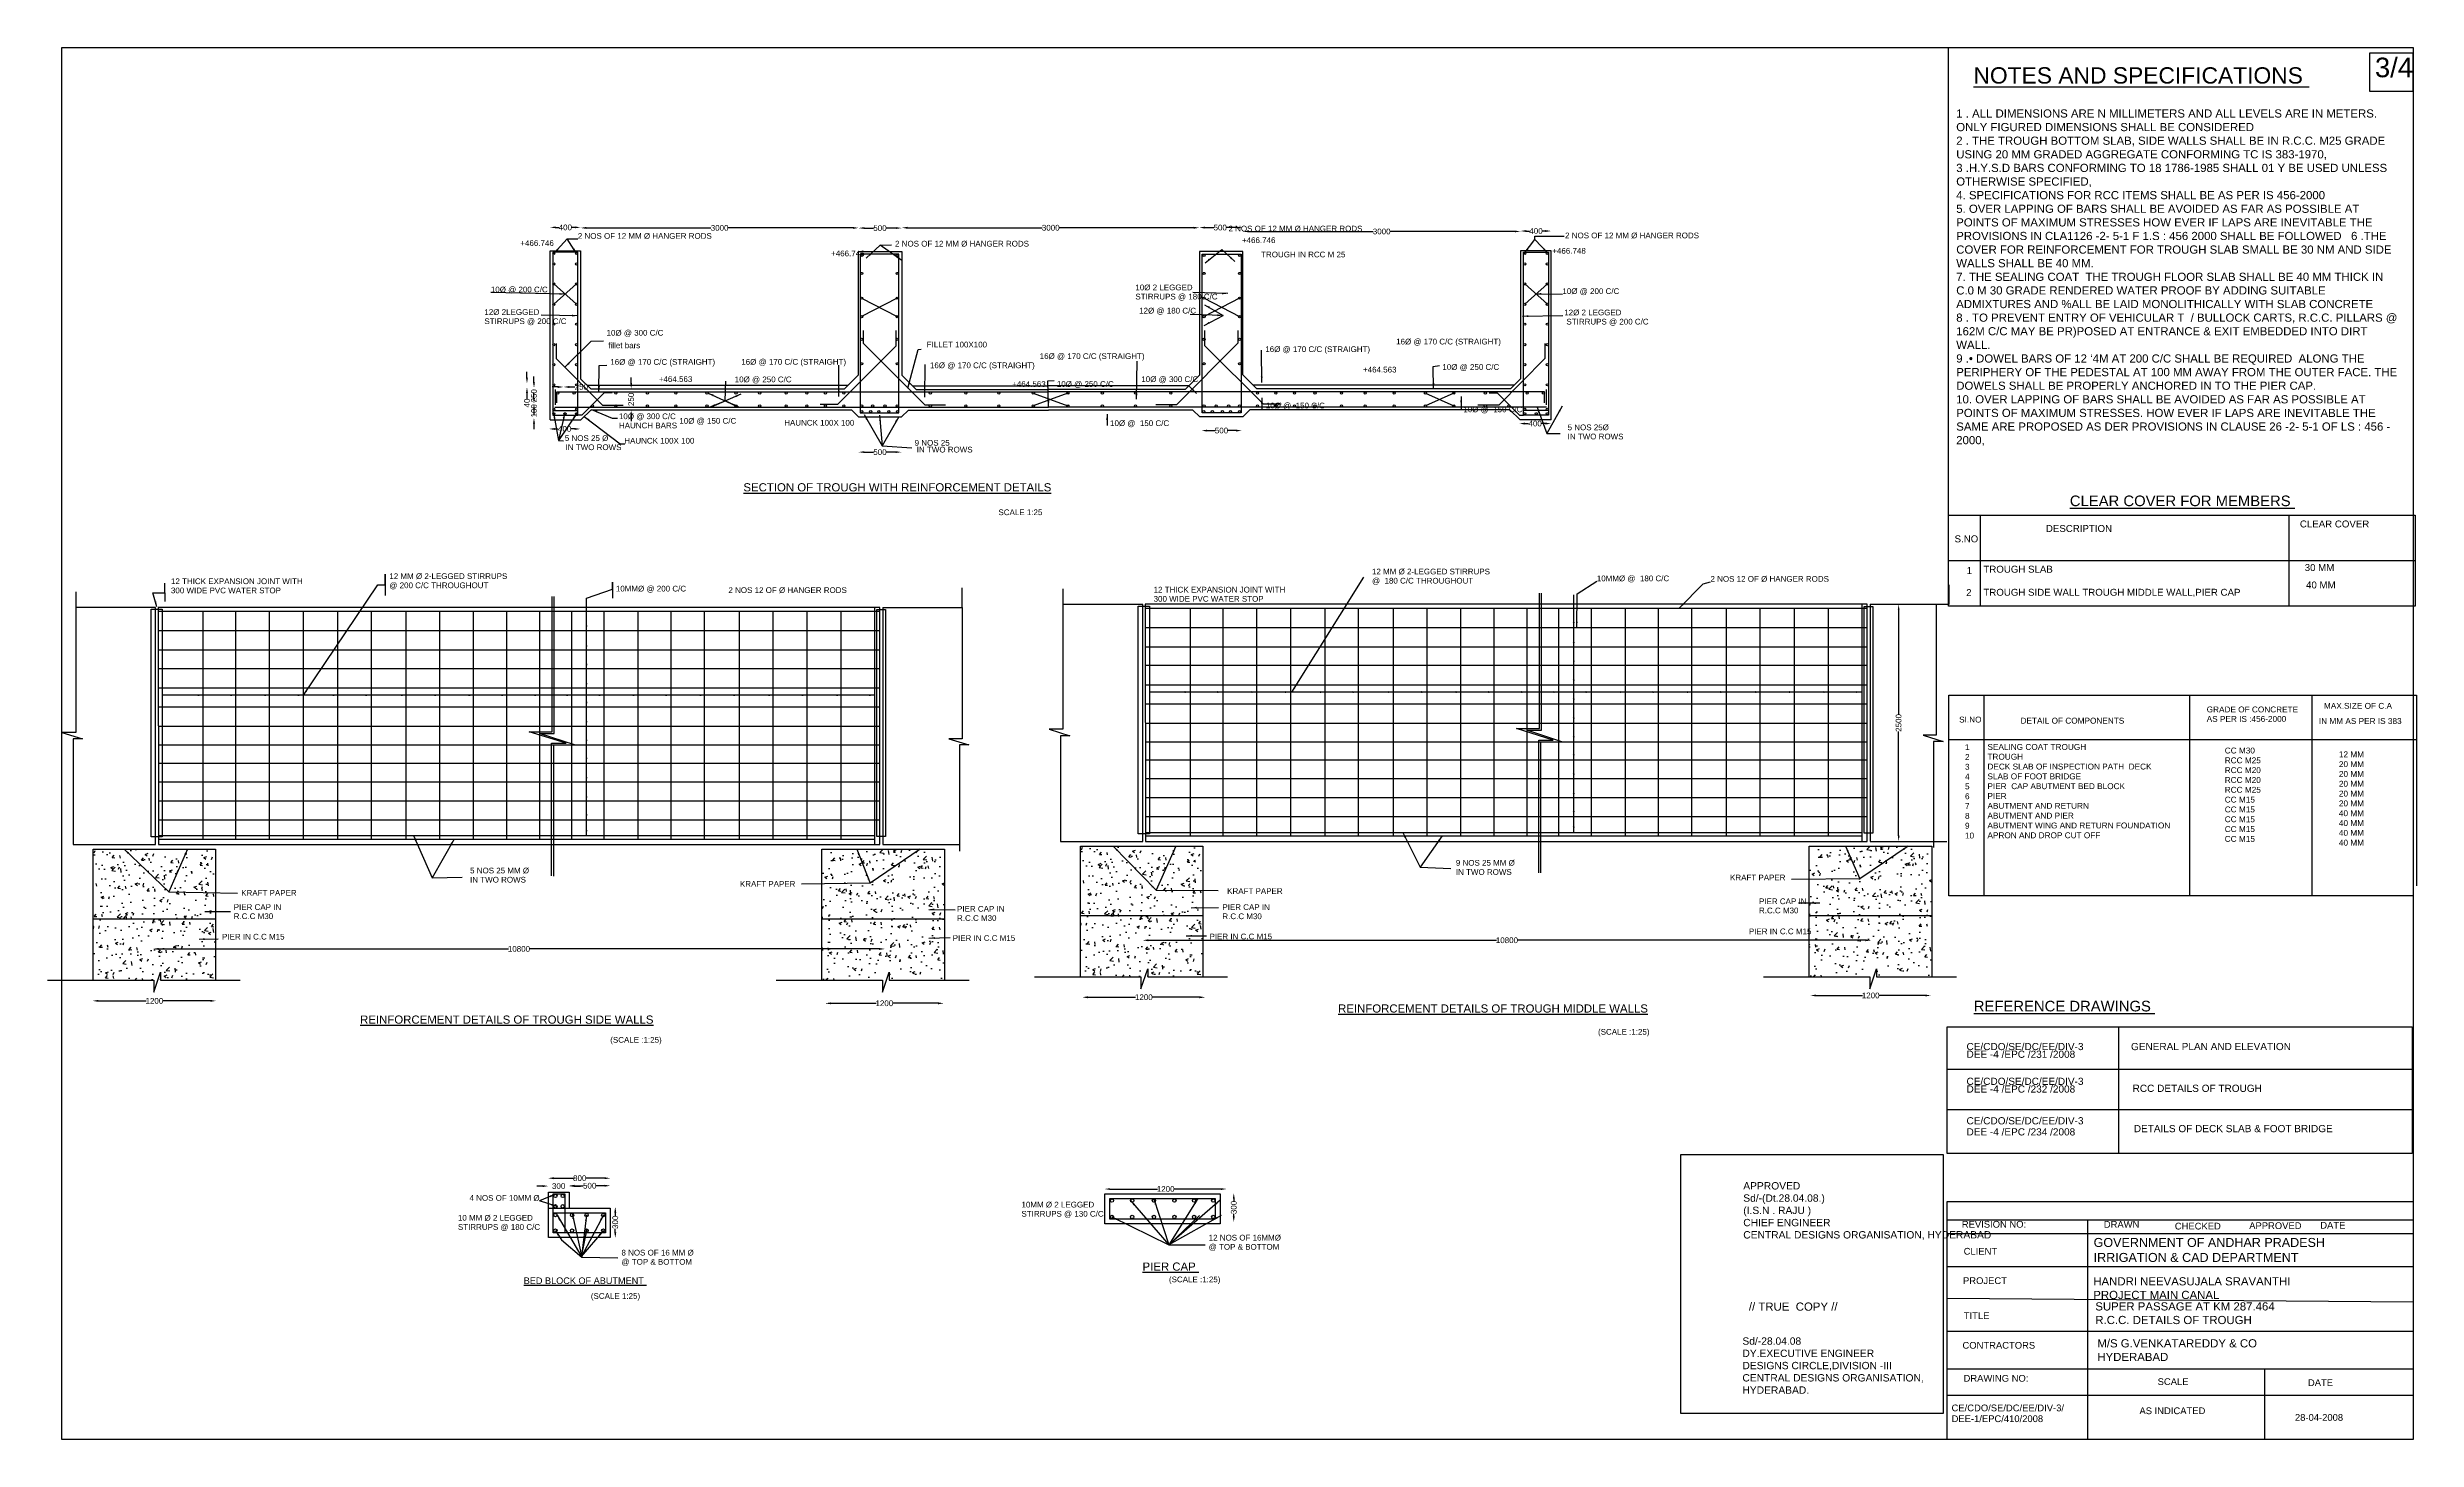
# Model space of a CAD drawing. Header units: millimetres. Extents: x 2501008 to 2515519, y 44302166 to 44310691.
import ezdxf

# ---------------------------------------------------------------- set-up
doc = ezdxf.new("R2010")
doc.units = ezdxf.units.MM
doc.header["$MEASUREMENT"] = 0
for name, color, linetype in [('DIMENSION', 7, 'Continuous'), ('DRAWING', 2, 'Continuous'), ('TEXT', 7, 'Continuous')]:
    doc.layers.add(name, color=color, linetype=linetype)
doc.styles.get("Standard").update_dxf_attribs({"font": 'arial.ttf', "height": 35})
doc.dimstyles.get("Standard").update_dxf_attribs({"dimtxt": 35, "dimasz": 35, "dimexe": 0.18, "dimexo": 0.0625, "dimgap": 0.09, "dimtad": 0, "dimdec": 0, "dimzin": 0, "dimdsep": 46, "dimtxsty": 'Standard', "dimcen": 0.09, "dimse1": 1, "dimse2": 1, "dimadec": 0, "dimazin": 0, "dimtfac": 1, "dimtdec": 0, "dimtofl": 0, "dimtmove": 0, "dimatfit": 3, "dimfxl": 1, "dimtolj": 1, "dimtzin": 0, "dimarcsym": 0})
pattern_1 = [(50, (4038.07, 11694.48), (179.31504565, -15.68803375), [18.75, -206.25]), (355, (4038.07, 11694.48), (-34.6878334, 188.0480334), [15, -165]), (100.4514, (4053, 11693.17), (144.6273454, 172.3598855), [15.9350475, -175.285528]), (46.1842, (4038.07, 11744.48), (266.8102622, -41.3797536), [28.125, -309.375]), (96.6356, (4060.3, 11741.03), (233.6656764, 243.5294677), [23.902572, -262.92825]), (351.1842, (4038.07, 11744.48), (233.6654863, 243.5296502), [22.5, -247.5]), (21, (4063.07, 11731.98), (149.22676303, -100.65472267), [18.75, -206.25]), (326, (4063.07, 11731.98), (60.828833, 181.28751126), [15, -165]), (71.4514, (4075.5, 11723.59), (210.05565715, 80.6326242), [15.9350475, -175.285528]), (37.5, (4038.065, 11694.476), (3.03996383, 83.22346346), [0, -163, 0, -167.5, 0, -165.625]), (7.5, (4038.065, 11694.48), (65.76738436, 98.60292797), [0, -95.5, 0, -159.25, 0, -63.125]), (327.5, (3982.315, 11694.476), (133.45560904, -5.63871793), [0, -62.5, 0, -195, 0, -258.75]), (317.5, (3957.32, 11694.48), (145.79654234, 25.02624558), [0, -81.25, 0, -129.5, 0, -183.75])]
pattern_2 = [(50, (-2008.66, 11675.25), (179.31504565, -15.68803375), [18.75, -206.25]), (355, (-2008.66, 11675.25), (-34.6878334, 188.0480334), [15, -165]), (100.4514, (-1993.71, 11673.95), (144.6273454, 172.3598855), [15.9350475, -175.285528]), (46.1842, (-2008.66, 11725.25), (266.8102622, -41.3797536), [28.125, -309.375]), (96.6356, (-1986.42, 11721.8), (233.6656764, 243.5294677), [23.902572, -262.92825]), (351.1842, (-2008.66, 11725.25), (233.6654863, 243.5296502), [22.5, -247.5]), (21, (-1983.66, 11712.75), (149.22676303, -100.65472267), [18.75, -206.25]), (326, (-1983.66, 11712.75), (60.828833, 181.28751126), [15, -165]), (71.4514, (-1971.22, 11704.37), (210.05565715, 80.6326242), [15.9350475, -175.285528]), (37.5, (-2008.66, 11675.253), (3.03996383, 83.22346346), [0, -163, 0, -167.5, 0, -165.625]), (7.5, (-2008.66, 11675.25), (65.76738436, 98.60292797), [0, -95.5, 0, -159.25, 0, -63.125]), (327.5, (-2064.41, 11675.253), (133.45560904, -5.63871793), [0, -62.5, 0, -195, 0, -258.75]), (317.5, (-2089.41, 11675.25), (145.79654234, 25.02624558), [0, -81.25, 0, -129.5, 0, -183.75])]

# ---------------------------------------------------------------- blocks, each defined once
blk = doc.blocks.new('*D53')
at = {"layer": 'Defpoints', "color": 0, "transparency": 16777216}
for p in [(2504086, 44309589), (2504086, 44309445), (2504274, 44309445)]:
    blk.add_point(p, dxfattribs=at)
at = {"layer": 'DIMENSION', "color": 0, "lineweight": -2, "transparency": 16777216}
for p, q in [((2504121, 44309589), (2504141, 44309589)), ((2504239, 44309589), (2504219, 44309589))]:
    blk.add_line(p, q, dxfattribs=at)
at = {"layer": 'DIMENSION', "color": 0, "transparency": 16777216}
for points in [[(2504121, 44309595), (2504121, 44309584), (2504086, 44309589)], [(2504239, 44309595), (2504239, 44309584), (2504274, 44309589)]]:
    blk.add_solid(points, dxfattribs=at)
at = {"layer": 'DIMENSION', "color": 0, "transparency": 16777216, "insert": (2504180, 44309589), "char_height": 35, "attachment_point": 5}
blk.add_mtext('\\A1;400', dxfattribs=at)
blk = doc.blocks.new('*D54')
at = {"layer": 'Defpoints', "color": 0, "transparency": 16777216}
for p in [(2505976, 44309586), (2504274, 44309445), (2505976, 44309442)]:
    blk.add_point(p, dxfattribs=at)
at = {"layer": 'DIMENSION', "color": 0, "lineweight": -2, "transparency": 16777216}
for p, q in [((2504309, 44309586), (2505072, 44309586)), ((2505941, 44309586), (2505177, 44309586))]:
    blk.add_line(p, q, dxfattribs=at)
at = {"layer": 'DIMENSION', "color": 0, "transparency": 16777216}
for points in [[(2504309, 44309592), (2504309, 44309580), (2504274, 44309586)], [(2505941, 44309592), (2505941, 44309580), (2505976, 44309586)]]:
    blk.add_solid(points, dxfattribs=at)
at = {"layer": 'DIMENSION', "color": 0, "transparency": 16777216, "insert": (2505125, 44309586), "char_height": 35, "attachment_point": 5}
blk.add_mtext('\\A1;3000', dxfattribs=at)
blk = doc.blocks.new('*D55')
at = {"layer": 'Defpoints', "color": 0, "transparency": 16777216}
for p in [(2506241, 44309585), (2505976, 44309442), (2506241, 44309442)]:
    blk.add_point(p, dxfattribs=at)
at = {"layer": 'DIMENSION', "color": 0, "lineweight": -2, "transparency": 16777216}
for p, q in [((2506011, 44309585), (2506068, 44309585)), ((2506206, 44309585), (2506145, 44309585))]:
    blk.add_line(p, q, dxfattribs=at)
at = {"layer": 'DIMENSION', "color": 0, "transparency": 16777216}
for points in [[(2506011, 44309591), (2506011, 44309580), (2505976, 44309585)], [(2506206, 44309591), (2506206, 44309580), (2506241, 44309585)]]:
    blk.add_solid(points, dxfattribs=at)
at = {"layer": 'DIMENSION', "color": 0, "transparency": 16777216, "insert": (2506107, 44309585), "char_height": 35, "attachment_point": 5}
blk.add_mtext('\\A1;500', dxfattribs=at)
blk = doc.blocks.new('*D56')
at = {"layer": 'Defpoints', "color": 0, "transparency": 16777216}
for p in [(2508063, 44309587), (2506241, 44309442), (2508063, 44309442)]:
    blk.add_point(p, dxfattribs=at)
at = {"layer": 'DIMENSION', "color": 0, "lineweight": -2, "transparency": 16777216}
for p, q in [((2506276, 44309587), (2507101, 44309587)), ((2508028, 44309587), (2507205, 44309587))]:
    blk.add_line(p, q, dxfattribs=at)
at = {"layer": 'DIMENSION', "color": 0, "transparency": 16777216}
for points in [[(2506276, 44309593), (2506276, 44309581), (2506241, 44309587)], [(2508028, 44309593), (2508028, 44309581), (2508063, 44309587)]]:
    blk.add_solid(points, dxfattribs=at)
at = {"layer": 'DIMENSION', "color": 0, "transparency": 16777216, "insert": (2507153, 44309587), "char_height": 35, "attachment_point": 5}
blk.add_mtext('\\A1;3000', dxfattribs=at)
blk = doc.blocks.new('*D57')
at = {"layer": 'Defpoints', "color": 0, "transparency": 16777216}
for p in [(2508329, 44309588), (2508063, 44309442), (2508329, 44309442)]:
    blk.add_point(p, dxfattribs=at)
at = {"layer": 'DIMENSION', "color": 0, "lineweight": -2, "transparency": 16777216}
for p, q in [((2508098, 44309588), (2508152, 44309588)), ((2508294, 44309588), (2508229, 44309588))]:
    blk.add_line(p, q, dxfattribs=at)
at = {"layer": 'DIMENSION', "color": 0, "transparency": 16777216}
for points in [[(2508098, 44309594), (2508098, 44309582), (2508063, 44309588)], [(2508294, 44309594), (2508294, 44309582), (2508329, 44309588)]]:
    blk.add_solid(points, dxfattribs=at)
at = {"layer": 'DIMENSION', "color": 0, "transparency": 16777216, "insert": (2508191, 44309588), "char_height": 35, "attachment_point": 5}
blk.add_mtext('\\A1;500', dxfattribs=at)
blk = doc.blocks.new('*D58')
at = {"layer": 'Defpoints', "color": 0, "transparency": 16777216}
for p in [(2510218, 44309567), (2510031, 44309445), (2510218, 44309445)]:
    blk.add_point(p, dxfattribs=at)
at = {"layer": 'DIMENSION', "color": 0, "lineweight": -2, "transparency": 16777216}
for p, q in [((2510066, 44309567), (2510085, 44309567)), ((2510183, 44309567), (2510164, 44309567))]:
    blk.add_line(p, q, dxfattribs=at)
at = {"layer": 'DIMENSION', "color": 0, "transparency": 16777216}
for points in [[(2510066, 44309573), (2510066, 44309561), (2510031, 44309567)], [(2510183, 44309573), (2510183, 44309561), (2510218, 44309567)]]:
    blk.add_solid(points, dxfattribs=at)
at = {"layer": 'DIMENSION', "color": 0, "transparency": 16777216, "insert": (2510125, 44309567), "char_height": 35, "attachment_point": 5}
blk.add_mtext('\\A1;400', dxfattribs=at)
blk = doc.blocks.new('*D59')
at = {"layer": 'Defpoints', "color": 0, "transparency": 16777216}
for p in [(2508329, 44309564), (2508329, 44309442), (2510031, 44309445)]:
    blk.add_point(p, dxfattribs=at)
at = {"layer": 'DIMENSION', "color": 0, "lineweight": -2, "transparency": 16777216}
for p, q in [((2508364, 44309564), (2509128, 44309564)), ((2509996, 44309564), (2509232, 44309564))]:
    blk.add_line(p, q, dxfattribs=at)
at = {"layer": 'DIMENSION', "color": 0, "transparency": 16777216}
for points in [[(2508364, 44309570), (2508364, 44309559), (2508329, 44309564)], [(2509996, 44309570), (2509996, 44309559), (2510031, 44309564)]]:
    blk.add_solid(points, dxfattribs=at)
at = {"layer": 'DIMENSION', "color": 0, "transparency": 16777216, "insert": (2509180, 44309564), "char_height": 35, "attachment_point": 5}
blk.add_mtext('\\A1;3000', dxfattribs=at)
blk = doc.blocks.new('*D60')
at = {"layer": 'Defpoints', "color": 0, "transparency": 16777216}
for p in [(2508076, 44308342), (2508323, 44308345), (2508323, 44308345)]:
    blk.add_point(p, dxfattribs=at)
at = {"layer": 'DIMENSION', "color": 0, "lineweight": -2, "transparency": 16777216}
for p, q in [((2508111, 44308345), (2508161, 44308345)), ((2508288, 44308345), (2508238, 44308345))]:
    blk.add_line(p, q, dxfattribs=at)
at = {"layer": 'DIMENSION', "color": 0, "transparency": 16777216}
for points in [[(2508111, 44308351), (2508111, 44308339), (2508076, 44308345)], [(2508288, 44308351), (2508288, 44308339), (2508323, 44308345)]]:
    blk.add_solid(points, dxfattribs=at)
at = {"layer": 'DIMENSION', "color": 0, "transparency": 16777216, "insert": (2508199, 44308345), "char_height": 35, "attachment_point": 5}
blk.add_mtext('\\A1;500', dxfattribs=at)
blk = doc.blocks.new('*D61')
at = {"layer": 'Defpoints', "color": 0, "transparency": 16777216}
for p in [(2510023, 44308440), (2510218, 44308411), (2510218, 44308388)]:
    blk.add_point(p, dxfattribs=at)
at = {"layer": 'DIMENSION', "color": 0, "lineweight": -2, "transparency": 16777216}
for p, q in [((2510058, 44308388), (2510080, 44308388)), ((2510183, 44308388), (2510159, 44308388))]:
    blk.add_line(p, q, dxfattribs=at)
at = {"layer": 'DIMENSION', "color": 0, "transparency": 16777216}
for points in [[(2510058, 44308394), (2510058, 44308382), (2510023, 44308388)], [(2510183, 44308394), (2510183, 44308382), (2510218, 44308388)]]:
    blk.add_solid(points, dxfattribs=at)
at = {"layer": 'DIMENSION', "color": 0, "transparency": 16777216, "insert": (2510120, 44308388), "char_height": 35, "attachment_point": 5}
blk.add_mtext('\\A1;400', dxfattribs=at)
blk = doc.blocks.new('*D62')
at = {"layer": 'Defpoints', "color": 0, "transparency": 16777216}
for p in [(2505976, 44308430), (2506238, 44308430), (2505976, 44308213)]:
    blk.add_point(p, dxfattribs=at)
at = {"layer": 'DIMENSION', "color": 0, "lineweight": -2, "transparency": 16777216}
for p, q in [((2506011, 44308213), (2506068, 44308213)), ((2506203, 44308213), (2506146, 44308213))]:
    blk.add_line(p, q, dxfattribs=at)
at = {"layer": 'DIMENSION', "color": 0, "transparency": 16777216}
for points in [[(2506011, 44308219), (2506011, 44308208), (2505976, 44308213)], [(2506203, 44308219), (2506203, 44308208), (2506238, 44308213)]]:
    blk.add_solid(points, dxfattribs=at)
at = {"layer": 'DIMENSION', "color": 0, "transparency": 16777216, "insert": (2506107, 44308213), "char_height": 35, "attachment_point": 5}
blk.add_mtext('\\A1;500', dxfattribs=at)
blk = doc.blocks.new('*D63')
at = {"layer": 'Defpoints', "color": 0, "transparency": 16777216}
for p in [(2504583, 44308601), (2504583, 44308601), (2504583, 44308472)]:
    blk.add_point(p, dxfattribs=at)
at = {"layer": 'DIMENSION', "color": 0, "lineweight": -2, "transparency": 16777216}
for p, q in [((2504583, 44308636), (2504583, 44308671)), ((2504583, 44308437), (2504583, 44308402))]:
    blk.add_line(p, q, dxfattribs=at)
at = {"layer": 'DIMENSION', "color": 0, "transparency": 16777216}
for points in [[(2504578, 44308636), (2504589, 44308636), (2504583, 44308601)], [(2504578, 44308437), (2504589, 44308437), (2504583, 44308472)]]:
    blk.add_solid(points, dxfattribs=at)
at = {"layer": 'DIMENSION', "color": 0, "transparency": 16777216, "insert": (2504583, 44308536), "char_height": 35, "attachment_point": 5, "rotation": 90}
blk.add_mtext('\\A1;250', dxfattribs=at)
blk = doc.blocks.new('*D64')
at = {"layer": 'Defpoints', "color": 0, "transparency": 16777216}
for p in [(2504080, 44308355), (2504080, 44308355), (2504272, 44308352)]:
    blk.add_point(p, dxfattribs=at)
at = {"layer": 'DIMENSION', "color": 0, "lineweight": -2, "transparency": 16777216}
for p, q in [((2504115, 44308355), (2504137, 44308355)), ((2504237, 44308355), (2504216, 44308355))]:
    blk.add_line(p, q, dxfattribs=at)
at = {"layer": 'DIMENSION', "color": 0, "transparency": 16777216}
for points in [[(2504115, 44308361), (2504115, 44308349), (2504080, 44308355)], [(2504237, 44308361), (2504237, 44308349), (2504272, 44308355)]]:
    blk.add_solid(points, dxfattribs=at)
at = {"layer": 'DIMENSION', "color": 0, "transparency": 16777216, "insert": (2504176, 44308355), "char_height": 35, "attachment_point": 5}
blk.add_mtext('\\A1;400', dxfattribs=at)
blk = doc.blocks.new('*D65')
at = {"layer": 'Defpoints', "color": 0, "transparency": 16777216}
for p in [(2504169, 44308612), (2504169, 44308612), (2504169, 44308488)]:
    blk.add_point(p, dxfattribs=at)
at = {"layer": 'DIMENSION', "color": 0, "lineweight": -2, "transparency": 16777216}
for p, q in [((2504134, 44308612), (2504099, 44308612)), ((2504204, 44308612), (2504239, 44308612))]:
    blk.add_line(p, q, dxfattribs=at)
at = {"layer": 'DIMENSION', "color": 0, "transparency": 16777216}
for points in [[(2504134, 44308618), (2504134, 44308606), (2504169, 44308612)], [(2504204, 44308618), (2504204, 44308606), (2504169, 44308612)]]:
    blk.add_solid(points, dxfattribs=at)
at = {"layer": 'DIMENSION', "color": 0, "transparency": 16777216, "insert": (2504278, 44308612), "char_height": 35, "attachment_point": 5}
blk.add_mtext('\\A1;250', dxfattribs=at)
blk = doc.blocks.new('*D66')
at = {"layer": 'Defpoints', "color": 0, "transparency": 16777216}
for p in [(2503988, 44308509), (2503988, 44308423), (2503988, 44308423)]:
    blk.add_point(p, dxfattribs=at)
at = {"layer": 'DIMENSION', "color": 0, "lineweight": -2, "transparency": 16777216}
for p, q in [((2503988, 44308544), (2503988, 44308579)), ((2503988, 44308388), (2503988, 44308353))]:
    blk.add_line(p, q, dxfattribs=at)
at = {"layer": 'DIMENSION', "color": 0, "transparency": 16777216}
for points in [[(2503982, 44308544), (2503994, 44308544), (2503988, 44308509)], [(2503982, 44308388), (2503994, 44308388), (2503988, 44308423)]]:
    blk.add_solid(points, dxfattribs=at)
at = {"layer": 'DIMENSION', "color": 0, "transparency": 16777216, "insert": (2503988, 44308466), "char_height": 35, "attachment_point": 5, "rotation": 90}
blk.add_mtext('\\A1;100', dxfattribs=at)
blk = doc.blocks.new('*D67')
at = {"layer": 'Defpoints', "color": 0, "transparency": 16777216}
for p in [(2503988, 44308606), (2503988, 44308509), (2503989, 44308606)]:
    blk.add_point(p, dxfattribs=at)
at = {"layer": 'DIMENSION', "color": 0, "lineweight": -2, "transparency": 16777216}
for p, q in [((2503988, 44308641), (2503988, 44308676)), ((2503988, 44308474), (2503988, 44308439))]:
    blk.add_line(p, q, dxfattribs=at)
at = {"layer": 'DIMENSION', "color": 0, "transparency": 16777216}
for points in [[(2503982, 44308641), (2503994, 44308641), (2503988, 44308606)], [(2503982, 44308474), (2503994, 44308474), (2503988, 44308509)]]:
    blk.add_solid(points, dxfattribs=at)
at = {"layer": 'DIMENSION', "color": 0, "transparency": 16777216, "insert": (2503988, 44308558), "char_height": 35, "attachment_point": 5, "rotation": 90}
blk.add_mtext('\\A1;250', dxfattribs=at)
blk = doc.blocks.new('*D68')
at = {"layer": 'Defpoints', "color": 0, "transparency": 16777216}
for p in [(2503944, 44308634), (2503943, 44308610), (2503945, 44308610)]:
    blk.add_point(p, dxfattribs=at)
at = {"layer": 'DIMENSION', "color": 0, "lineweight": -2, "transparency": 16777216}
for p, q in [((2503945, 44308669), (2503945, 44308704)), ((2503945, 44308575), (2503945, 44308540))]:
    blk.add_line(p, q, dxfattribs=at)
at = {"layer": 'DIMENSION', "color": 0, "transparency": 16777216}
for points in [[(2503939, 44308669), (2503951, 44308669), (2503945, 44308634)], [(2503939, 44308575), (2503951, 44308575), (2503945, 44308610)]]:
    blk.add_solid(points, dxfattribs=at)
at = {"layer": 'DIMENSION', "color": 0, "transparency": 16777216, "insert": (2503945, 44308514), "char_height": 35, "attachment_point": 5, "rotation": 90}
blk.add_mtext('\\A1;40', dxfattribs=at)
blk = doc.blocks.new('*D69')
at = {"layer": 'Defpoints', "color": 0, "transparency": 16777216}
for p in [(2507716, 44305190), (2512178, 44305224), (2512178, 44305213)]:
    blk.add_point(p, dxfattribs=at)
at = {"layer": 'DIMENSION', "color": 0, "lineweight": -2, "transparency": 16777216}
for p, q in [((2507751, 44305224), (2509883, 44305224)), ((2512143, 44305224), (2510011, 44305224))]:
    blk.add_line(p, q, dxfattribs=at)
at = {"layer": 'DIMENSION', "color": 0, "transparency": 16777216}
for points in [[(2507751, 44305230), (2507751, 44305218), (2507716, 44305224)], [(2512143, 44305230), (2512143, 44305218), (2512178, 44305224)]]:
    blk.add_solid(points, dxfattribs=at)
at = {"layer": 'DIMENSION', "color": 0, "transparency": 16777216, "insert": (2509947, 44305224), "char_height": 35, "attachment_point": 5}
blk.add_mtext('\\A1;10800', dxfattribs=at)
blk = doc.blocks.new('*D70')
at = {"layer": 'Defpoints', "color": 0, "transparency": 16777216}
for p in [(2511806, 44304884), (2512544, 44304886), (2512544, 44304884)]:
    blk.add_point(p, dxfattribs=at)
at = {"layer": 'DIMENSION', "color": 0, "lineweight": -2, "transparency": 16777216}
for p, q in [((2511841, 44304886), (2512124, 44304886)), ((2512509, 44304886), (2512226, 44304886))]:
    blk.add_line(p, q, dxfattribs=at)
at = {"layer": 'DIMENSION', "color": 0, "transparency": 16777216}
for points in [[(2511841, 44304892), (2511841, 44304880), (2511806, 44304886)], [(2512509, 44304892), (2512509, 44304880), (2512544, 44304886)]]:
    blk.add_solid(points, dxfattribs=at)
at = {"layer": 'DIMENSION', "color": 0, "transparency": 16777216, "insert": (2512175, 44304886), "char_height": 35, "attachment_point": 5}
blk.add_mtext('\\A1;1200', dxfattribs=at)
blk = doc.blocks.new('*D71')
at = {"layer": 'Defpoints', "color": 0, "transparency": 16777216}
for p in [(2507346, 44304870), (2508099, 44304875), (2508099, 44304875)]:
    blk.add_point(p, dxfattribs=at)
at = {"layer": 'DIMENSION', "color": 0, "lineweight": -2, "transparency": 16777216}
for p, q in [((2507381, 44304875), (2507672, 44304875)), ((2508064, 44304875), (2507773, 44304875))]:
    blk.add_line(p, q, dxfattribs=at)
at = {"layer": 'DIMENSION', "color": 0, "transparency": 16777216}
for points in [[(2507381, 44304881), (2507381, 44304869), (2507346, 44304875)], [(2508064, 44304881), (2508064, 44304869), (2508099, 44304875)]]:
    blk.add_solid(points, dxfattribs=at)
at = {"layer": 'DIMENSION', "color": 0, "transparency": 16777216, "insert": (2507723, 44304875), "char_height": 35, "attachment_point": 5}
blk.add_mtext('\\A1;1200', dxfattribs=at)
blk = doc.blocks.new('*D72')
at = {"layer": 'Defpoints', "color": 0, "transparency": 16777216}
for p in [(2505771, 44304858), (2506498, 44304859), (2505771, 44304838)]:
    blk.add_point(p, dxfattribs=at)
at = {"layer": 'DIMENSION', "color": 0, "lineweight": -2, "transparency": 16777216}
for p, q in [((2505806, 44304838), (2506084, 44304838)), ((2506463, 44304838), (2506185, 44304838))]:
    blk.add_line(p, q, dxfattribs=at)
at = {"layer": 'DIMENSION', "color": 0, "transparency": 16777216}
for points in [[(2505806, 44304844), (2505806, 44304832), (2505771, 44304838)], [(2506463, 44304844), (2506463, 44304832), (2506498, 44304838)]]:
    blk.add_solid(points, dxfattribs=at)
at = {"layer": 'DIMENSION', "color": 0, "transparency": 16777216, "insert": (2506134, 44304838), "char_height": 35, "attachment_point": 5}
blk.add_mtext('\\A1;1200', dxfattribs=at)
blk = doc.blocks.new('*D73')
at = {"layer": 'Defpoints', "color": 0, "transparency": 16777216}
for p in [(2501654, 44305179), (2501654, 44305171), (2506137, 44305187)]:
    blk.add_point(p, dxfattribs=at)
at = {"layer": 'DIMENSION', "color": 0, "lineweight": -2, "transparency": 16777216}
for p, q in [((2501689, 44305171), (2503831, 44305171)), ((2506102, 44305171), (2503960, 44305171))]:
    blk.add_line(p, q, dxfattribs=at)
at = {"layer": 'DIMENSION', "color": 0, "transparency": 16777216}
for points in [[(2501689, 44305177), (2501689, 44305165), (2501654, 44305171)], [(2506102, 44305177), (2506102, 44305165), (2506137, 44305171)]]:
    blk.add_solid(points, dxfattribs=at)
at = {"layer": 'DIMENSION', "color": 0, "transparency": 16777216, "insert": (2503896, 44305171), "char_height": 35, "attachment_point": 5}
blk.add_mtext('\\A1;10800', dxfattribs=at)
blk = doc.blocks.new('*D74')
at = {"layer": 'Defpoints', "color": 0, "transparency": 16777216}
for p in [(2501285, 44304858), (2502040, 44304858), (2501285, 44304853)]:
    blk.add_point(p, dxfattribs=at)
at = {"layer": 'DIMENSION', "color": 0, "lineweight": -2, "transparency": 16777216}
for p, q in [((2501320, 44304853), (2501612, 44304853)), ((2502005, 44304853), (2501713, 44304853))]:
    blk.add_line(p, q, dxfattribs=at)
at = {"layer": 'DIMENSION', "color": 0, "transparency": 16777216}
for points in [[(2501320, 44304859), (2501320, 44304847), (2501285, 44304853)], [(2502005, 44304859), (2502005, 44304847), (2502040, 44304853)]]:
    blk.add_solid(points, dxfattribs=at)
at = {"layer": 'DIMENSION', "color": 0, "transparency": 16777216, "insert": (2501663, 44304853), "char_height": 35, "attachment_point": 5}
blk.add_mtext('\\A1;1200', dxfattribs=at)
blk = doc.blocks.new('*D75')
at = {"layer": 'Defpoints', "color": 0, "transparency": 16777216}
for p in [(2504076, 44303719), (2504076, 44303682), (2504203, 44303682)]:
    blk.add_point(p, dxfattribs=at)
at = {"layer": 'DIMENSION', "color": 0, "lineweight": -2, "transparency": 16777216}
for p, q in [((2504041, 44303719), (2504006, 44303719)), ((2504238, 44303719), (2504273, 44303719))]:
    blk.add_line(p, q, dxfattribs=at)
at = {"layer": 'DIMENSION', "color": 0, "transparency": 16777216}
for points in [[(2504041, 44303725), (2504041, 44303713), (2504076, 44303719)], [(2504238, 44303725), (2504238, 44303713), (2504203, 44303719)]]:
    blk.add_solid(points, dxfattribs=at)
at = {"layer": 'DIMENSION', "color": 0, "transparency": 16777216, "insert": (2504139, 44303719), "char_height": 35, "attachment_point": 5}
blk.add_mtext('\\A1;300', dxfattribs=at)
blk = doc.blocks.new('*D76')
at = {"layer": 'Defpoints', "color": 0, "transparency": 16777216}
for p in [(2504455, 44303721), (2504203, 44303682), (2504455, 44303682)]:
    blk.add_point(p, dxfattribs=at)
at = {"layer": 'DIMENSION', "color": 0, "lineweight": -2, "transparency": 16777216}
for p, q in [((2504238, 44303721), (2504290, 44303721)), ((2504420, 44303721), (2504367, 44303721))]:
    blk.add_line(p, q, dxfattribs=at)
at = {"layer": 'DIMENSION', "color": 0, "transparency": 16777216}
for points in [[(2504238, 44303727), (2504238, 44303715), (2504203, 44303721)], [(2504420, 44303727), (2504420, 44303715), (2504455, 44303721)]]:
    blk.add_solid(points, dxfattribs=at)
at = {"layer": 'DIMENSION', "color": 0, "transparency": 16777216, "insert": (2504329, 44303721), "char_height": 35, "attachment_point": 5}
blk.add_mtext('\\A1;500', dxfattribs=at)
blk = doc.blocks.new('*D77')
at = {"layer": 'Defpoints', "color": 0, "transparency": 16777216}
for p in [(2504075, 44303767), (2504075, 44303760), (2504455, 44303762)]:
    blk.add_point(p, dxfattribs=at)
at = {"layer": 'DIMENSION', "color": 0, "lineweight": -2, "transparency": 16777216}
for p, q in [((2504110, 44303767), (2504230, 44303767)), ((2504420, 44303767), (2504307, 44303767))]:
    blk.add_line(p, q, dxfattribs=at)
at = {"layer": 'DIMENSION', "color": 0, "transparency": 16777216}
for points in [[(2504110, 44303773), (2504110, 44303761), (2504075, 44303767)], [(2504420, 44303773), (2504420, 44303761), (2504455, 44303767)]]:
    blk.add_solid(points, dxfattribs=at)
at = {"layer": 'DIMENSION', "color": 0, "transparency": 16777216, "insert": (2504268, 44303767), "char_height": 35, "attachment_point": 5}
blk.add_mtext('\\A1;800', dxfattribs=at)
blk = doc.blocks.new('*D78')
at = {"layer": 'Defpoints', "color": 0, "transparency": 16777216}
for p in [(2504486, 44303592), (2504487, 44303592), (2504492, 44303401)]:
    blk.add_point(p, dxfattribs=at)
at = {"layer": 'DIMENSION', "color": 0, "lineweight": -2, "transparency": 16777216}
for p, q in [((2504486, 44303557), (2504486, 44303535)), ((2504486, 44303436), (2504486, 44303458))]:
    blk.add_line(p, q, dxfattribs=at)
at = {"layer": 'DIMENSION', "color": 0, "transparency": 16777216}
for points in [[(2504480, 44303557), (2504492, 44303557), (2504486, 44303592)], [(2504480, 44303436), (2504492, 44303436), (2504486, 44303401)]]:
    blk.add_solid(points, dxfattribs=at)
at = {"layer": 'DIMENSION', "color": 0, "transparency": 16777216, "insert": (2504486, 44303497), "char_height": 35, "attachment_point": 5, "rotation": 90}
blk.add_mtext('\\A1;300', dxfattribs=at)
blk = doc.blocks.new('*D79')
at = {"layer": 'Defpoints', "color": 0, "transparency": 16777216}
for p in [(2507482, 44303702), (2508231, 44303715), (2508231, 44303701)]:
    blk.add_point(p, dxfattribs=at)
at = {"layer": 'DIMENSION', "color": 0, "lineweight": -2, "transparency": 16777216}
for p, q in [((2507517, 44303701), (2507806, 44303701)), ((2508196, 44303701), (2507908, 44303701))]:
    blk.add_line(p, q, dxfattribs=at)
at = {"layer": 'DIMENSION', "color": 0, "transparency": 16777216}
for points in [[(2507517, 44303706), (2507517, 44303695), (2507482, 44303701)], [(2508196, 44303706), (2508196, 44303695), (2508231, 44303701)]]:
    blk.add_solid(points, dxfattribs=at)
at = {"layer": 'DIMENSION', "color": 0, "transparency": 16777216, "insert": (2507857, 44303701), "char_height": 35, "attachment_point": 5}
blk.add_mtext('\\A1;1200', dxfattribs=at)
blk = doc.blocks.new('*D80')
at = {"layer": 'Defpoints', "color": 0, "transparency": 16777216}
for p in [(2508269, 44303676), (2508264, 44303499), (2508274, 44303499)]:
    blk.add_point(p, dxfattribs=at)
at = {"layer": 'DIMENSION', "color": 0, "lineweight": -2, "transparency": 16777216}
for p, q in [((2508274, 44303641), (2508274, 44303626)), ((2508274, 44303534), (2508274, 44303549))]:
    blk.add_line(p, q, dxfattribs=at)
at = {"layer": 'DIMENSION', "color": 0, "transparency": 16777216}
for points in [[(2508268, 44303641), (2508280, 44303641), (2508274, 44303676)], [(2508268, 44303534), (2508280, 44303534), (2508274, 44303499)]]:
    blk.add_solid(points, dxfattribs=at)
at = {"layer": 'DIMENSION', "color": 0, "transparency": 16777216, "insert": (2508274, 44303588), "char_height": 35, "attachment_point": 5, "rotation": 90}
blk.add_mtext('\\A1;300', dxfattribs=at)
blk = doc.blocks.new('*D81')
at = {"layer": 'Defpoints', "color": 0, "transparency": 16777216}
for p in [(2512315, 44307281), (2512315, 44305829), (2512346, 44305829)]:
    blk.add_point(p, dxfattribs=at)
at = {"layer": 'DIMENSION', "color": 0, "lineweight": -2, "transparency": 16777216}
for p, q in [((2512346, 44307246), (2512346, 44306608)), ((2512346, 44305864), (2512346, 44306503))]:
    blk.add_line(p, q, dxfattribs=at)
at = {"layer": 'DIMENSION', "color": 0, "transparency": 16777216}
for points in [[(2512341, 44307246), (2512352, 44307246), (2512346, 44307281)], [(2512341, 44305864), (2512352, 44305864), (2512346, 44305829)]]:
    blk.add_solid(points, dxfattribs=at)
at = {"layer": 'DIMENSION', "color": 0, "transparency": 16777216, "insert": (2512346, 44306555), "char_height": 35, "attachment_point": 5, "rotation": 90}
blk.add_mtext('\\A1;2500', dxfattribs=at)

msp = doc.modelspace()

# ---------------------------------------------------------------- hatches: boundary and pattern name
at = {"layer": 'DRAWING'}
h = msp.add_hatch(dxfattribs=at)
h.set_pattern_fill('AR-CONC', color=0, scale=25, style=0)
h.set_pattern_definition(pattern_2)
h.paths.add_polyline_path([(2501287.8, 44305781), (2501287.8, 44305355.6), (2502038.3, 44305355.6), (2502038.3, 44305781)])
h.paths.add_polyline_path([(2501287.8, 44305355.6), (2501287.8, 44304980), (2501659, 44304980), (2501659, 44304906.5), (2501700, 44305029.2), (2501700, 44304980), (2502038.3, 44304980), (2502038.3, 44305355.6)])
h = msp.add_hatch(dxfattribs=at)
h.set_pattern_fill('AR-CONC', color=0, scale=25, style=0)
h.set_pattern_definition(pattern_2)
h.paths.add_polyline_path([(2506502.4, 44305355.6), (2506502.4, 44305781), (2505751.9, 44305781), (2505751.9, 44305355.6)])
h.paths.add_polyline_path([(2506164.2, 44305029.2), (2506164.2, 44304980), (2506502.4, 44304980), (2506502.4, 44305355.6), (2505751.9, 44305355.6), (2505751.9, 44304980), (2506123.1, 44304980), (2506123.1, 44304906.5)])
h = msp.add_hatch(dxfattribs=at)
h.set_pattern_fill('AR-CONC', color=0, scale=25, style=0)
h.set_pattern_definition(pattern_1)
h.paths.add_polyline_path([(2507334.5, 44305800.2), (2507334.5, 44305374.9), (2508085, 44305374.9), (2508085, 44305800.2)])
h.paths.add_polyline_path([(2507334.5, 44305374.9), (2507334.5, 44304999.3), (2507705.7, 44304999.3), (2507705.7, 44304925.7), (2507746.7, 44305048.4), (2507746.7, 44304999.3), (2508085, 44304999.3), (2508085, 44305374.9)])
h = msp.add_hatch(dxfattribs=at)
h.set_pattern_fill('AR-CONC', color=0, scale=25, style=0)
h.set_pattern_definition(pattern_1)
h.paths.add_polyline_path([(2512549.2, 44305374.9), (2512549.2, 44305800.2), (2511798.7, 44305800.2), (2511798.7, 44305374.9)])
h.paths.add_polyline_path([(2512210.9, 44305048.4), (2512210.9, 44304999.3), (2512549.2, 44304999.3), (2512549.2, 44305374.9), (2511798.7, 44305374.9), (2511798.7, 44304999.3), (2512169.8, 44304999.3), (2512169.8, 44304925.7)])

# ---------------------------------------------------------------- linework, layer by layer
for points in [[(2512651.6, 44307826.9), (2512651.6, 44310691.4)], [(2510118.6, 44309514.8), (2510118.6, 44309535.6), (2510296.7, 44309535.6)], [(2503077, 44307399.7), (2503077, 44307466.7), (2503077, 44307399.7), (2503077, 44307336.2)], [(2501727.8, 44307351.3), (2501727.8, 44307410)], [(2501727.8, 44307351.3), (2501727.8, 44307299.4)], [(2504309.5, 44307319.7), (2504469.8, 44307374.8), (2504469.8, 44307417.4), (2504469.8, 44307374.8), (2504469.8, 44307319.2)]]:
    msp.add_lwpolyline(points)
msp.add_lwpolyline([(2512653.1, 44306724.7), (2515497.4, 44306724.7), (2515497.4, 44305497.1), (2512653.1, 44305497.1)], close=True)
at = {"layer": 'DIMENSION', "color": 0}
for points in [[(2515497.4, 44302166.5), (2501096.1, 44302166.5), (2501096.1, 44310691.4), (2515497.4, 44310691.4)], [(2515497.4, 44310655.2), (2515229.2, 44310655.2), (2515229.2, 44310422.4), (2515497.4, 44310422.4)], [(2512651.6, 44307826.9), (2515510.6, 44307826.9), (2515510.6, 44307270.9), (2512651.6, 44307270.9)], [(2512642.5, 44304693.6), (2515490.7, 44304693.6), (2515490.7, 44303918.1), (2512642.5, 44303918.1)], [(2511011.4, 44303912), (2512618.4, 44303912), (2512618.4, 44302325.6), (2511011.4, 44302325.6)]]:
    msp.add_lwpolyline(points, close=True, dxfattribs=at)
for points in [[(2512845.2, 44307826.9), (2512845.2, 44307270.9)], [(2514736.3, 44307826.9), (2514736.3, 44307270.9)], [(2512651.6, 44307548.9), (2515510.6, 44307548.9)], [(2512653.1, 44305557.6), (2512653.1, 44306724.7), (2515518.8, 44306724.7), (2515518.8, 44305557.6)], [(2515490.7, 44303918.1), (2512642.5, 44303918.1), (2512642.5, 44304693.6), (2515490.7, 44304693.6)], [(2513692, 44304693.6), (2513692, 44303918.1)], [(2512642.5, 44304435), (2515490.7, 44304435)], [(2515490.7, 44304185.1), (2512642.5, 44304185.1)], [(2514587.5, 44302600), (2514587.5, 44302166.5)], [(2512643.6, 44302439.5), (2515497.4, 44302439.5)]]:
    msp.add_lwpolyline(points, dxfattribs=at)
at = {"layer": 'DRAWING', "color": 0}
for points in [[(2504086.4, 44308411.4), (2504086.4, 44309445.4), (2504273.8, 44309445.4), (2504273.8, 44308661.8), (2504335.6, 44308600.6), (2505889.3, 44308600.6), (2505975.7, 44308685.9), (2505975.7, 44309441.8), (2506241.4, 44309441.8), (2506241.4, 44308684.8), (2506328.4, 44308595.6), (2507139.7, 44308595.6)], [(2510218.3, 44308411.4), (2510218.3, 44309445.4), (2510030.9, 44309445.4), (2510030.9, 44308661.8), (2509969.1, 44308600.6), (2508415.4, 44308600.6), (2508328.9, 44308685.9), (2508328.9, 44309441.8), (2508063.2, 44309441.8), (2508063.2, 44308684.8), (2507976.3, 44308595.6), (2507139.7, 44308595.6)], [(2504248.9, 44309243.1), (2504110, 44309118.5)], [(2504110, 44309243.1), (2504248.9, 44309118.5)], [(2510055.8, 44309243.1), (2510194.6, 44309118.5)], [(2510194.6, 44309243.1), (2510055.8, 44309118.5)], [(2506212.6, 44309156.2), (2505994.8, 44309042.7)], [(2505994.8, 44309156.2), (2506212.6, 44309042.7)], [(2508092.1, 44309156.2), (2508309.9, 44309042.7)], [(2508309.9, 44309156.2), (2508092.1, 44309042.7)], [(2505741, 44308506.8), (2505848.8, 44308506.8), (2506206.9, 44308864), (2506206.9, 44308958.8)], [(2506004.7, 44308958), (2506004.7, 44308879.4), (2506381.4, 44308502.1), (2506508.2, 44308502.1)], [(2508299.9, 44308958), (2508299.9, 44308879.4), (2507923.2, 44308502.1), (2507796.5, 44308502.1)], [(2508563.6, 44308506.8), (2508455.9, 44308506.8), (2508097.8, 44308864), (2508097.8, 44308958.8)], [(2504124.7, 44308878.2), (2504124.7, 44308785.8), (2504407.2, 44308501), (2504535.2, 44308501)], [(2510180, 44308878.2), (2510180, 44308785.8), (2509897.5, 44308501), (2509769.4, 44308501)], [(2504115.7, 44308488.5), (2507139.7, 44308488.5)], [(2504117.5, 44308597.6), (2504117.5, 44308502.3)], [(2504127, 44308514), (2504127, 44308582.4), (2507139.7, 44308582.4)], [(2504467.1, 44308575.9), (2504418, 44308575.9), (2504281.6, 44308440.4), (2504256.4, 44308440.4)], [(2504311.9, 44308624), (2505912.6, 44308623.6)], [(2506305.6, 44308618.9), (2507139.7, 44308618.9)], [(2507258.3, 44308575.1), (2507046.4, 44308495.6)], [(2507046.4, 44308575.1), (2507258.3, 44308495.6)], [(2507999.1, 44308618.9), (2507139.7, 44308618.9)], [(2510177.7, 44308514), (2510177.7, 44308582.4), (2507139.7, 44308582.4)], [(2510189, 44308488.5), (2507139.7, 44308488.5)], [(2509992.7, 44308624), (2508392.1, 44308623.6)], [(2509622, 44308575.1), (2509447.8, 44308495.6)], [(2509447.8, 44308575.1), (2509622, 44308495.6)], [(2509837.6, 44308575.9), (2509886.7, 44308575.9), (2510023.1, 44308440.4), (2510048.2, 44308440.4)], [(2510187.2, 44308597.6), (2510187.2, 44308502.3)], [(2504086.4, 44308411.4), (2504275.9, 44308411.4), (2504339.1, 44308472.3), (2505932.1, 44308472.3), (2505976, 44308430.1), (2506238.2, 44308430.1), (2506281.1, 44308469.5), (2507139.7, 44308469.5)], [(2504102.8, 44308467.9), (2504256.4, 44308467.9)], [(2510218.3, 44308411.4), (2510028.7, 44308411.4), (2509965.6, 44308472.3), (2508372.6, 44308472.3), (2508328.7, 44308430.1), (2508066.5, 44308430.1), (2508023.6, 44308469.5), (2507139.7, 44308469.5)], [(2510201.9, 44308467.9), (2510048.2, 44308467.9)], [(2501181.3, 44307357.4), (2501181.3, 44306497.3), (2501096, 44306497.3), (2501222.3, 44306457.3), (2501165.4, 44306457.3), (2501165.4, 44305809.9), (2501670.4, 44305809.9), (2501670.4, 44307260.9), (2501181.3, 44307260.9)], [(2504094.9, 44305617.7), (2504094.9, 44306430.9), (2504184.1, 44306430.9), (2503958.4, 44306501), (2504099, 44306501), (2504099, 44307329.6)], [(2504109, 44305617.5), (2504109, 44306420), (2504236.2, 44306420), (2504021.5, 44306490.6), (2504112.1, 44306490.6), (2504112.1, 44307330)], [(2506125.2, 44307262.2), (2506609.8, 44307262.2), (2506609.8, 44307381.9)], [(2507228, 44307376.6), (2507228, 44306516.5), (2507142.7, 44306516.5), (2507269, 44306476.6), (2507212.1, 44306476.6), (2507212.1, 44305829.1), (2507717.1, 44305829.1), (2507717.1, 44307280.1), (2507228, 44307280.1)], [(2510141.7, 44305636.9), (2510141.7, 44306450.1), (2510230.8, 44306450.1), (2510005.1, 44306520.2), (2510145.7, 44306520.2), (2510145.7, 44307348.9)], [(2510155.7, 44305636.7), (2510155.7, 44306439.2), (2510282.9, 44306439.2), (2510068.2, 44306509.8), (2510158.9, 44306509.8), (2510158.9, 44307349.2)], [(2512171.9, 44307281.5), (2512656.5, 44307281.5), (2512656.5, 44307401.2)], [(2501687.2, 44305809.9), (2506107.1, 44305809.9), (2506107.1, 44307262.2), (2501685.6, 44307262.2), (2501687.2, 44305809.9)], [(2501685.6, 44307238.3), (2506107.1, 44307238.3)], [(2501959.9, 44307238.3), (2501959.9, 44305843.4)], [(2502160.2, 44307238.3), (2502160.2, 44305843.4)], [(2502365.9, 44307238.3), (2502365.9, 44305843.4)], [(2502574.9, 44307238.3), (2502574.9, 44305843.4)], [(2502785, 44307238.3), (2502785, 44305843.4)], [(2502989.8, 44307238.3), (2502989.8, 44305843.4)], [(2503203.7, 44307238.3), (2503203.7, 44305843.4)], [(2503409, 44307238.3), (2503409, 44305843.4)], [(2503616.4, 44307238.3), (2503616.4, 44305843.4)], [(2503819.9, 44307238.3), (2503819.9, 44305843.4)], [(2504021.5, 44307238.3), (2504021.5, 44305843.4)], [(2504217.1, 44307238.3), (2504217.1, 44305843.4)], [(2504416.4, 44307238.3), (2504416.4, 44305843.4)], [(2504623.8, 44307238.3), (2504623.8, 44305843.4)], [(2504826.4, 44307238.3), (2504826.4, 44305843.4)], [(2505031.2, 44307238.3), (2505031.2, 44305843.4)], [(2505243.9, 44307238.3), (2505243.9, 44305843.4)], [(2505450, 44307238.3), (2505450, 44305843.4)], [(2505659.8, 44307238.3), (2505659.8, 44305843.4)], [(2505867.5, 44307238.3), (2505867.5, 44305843.4)], [(2506075.2, 44305809.9), (2506075.2, 44307262.2)], [(2506125.2, 44307262.2), (2506125.2, 44305809.9), (2506593.7, 44305809.9)], [(2506609.8, 44307262.2), (2506609.8, 44306457.8), (2506529.6, 44306457.8), (2506651.6, 44306419.9), (2506593.7, 44306419.9), (2506593.7, 44305770.1)], [(2507733.9, 44305829.1), (2512153.8, 44305829.1), (2512153.8, 44307281.5), (2507732.3, 44307281.5), (2507733.9, 44305829.1)], [(2507732.3, 44307257.5), (2512153.8, 44307257.5)], [(2508006.6, 44307257.5), (2508006.6, 44305862.7)], [(2508206.9, 44307257.5), (2508206.9, 44305862.7)], [(2508412.6, 44307257.5), (2508412.6, 44305862.7)], [(2508621.6, 44307257.5), (2508621.6, 44305862.7)], [(2508831.7, 44307257.5), (2508831.7, 44305862.7)], [(2509036.5, 44307257.5), (2509036.5, 44305862.7)], [(2509250.4, 44307257.5), (2509250.4, 44305862.7)], [(2509455.7, 44307257.5), (2509455.7, 44305862.7)], [(2509663.1, 44307257.5), (2509663.1, 44305862.7)], [(2509866.7, 44307257.5), (2509866.7, 44305862.7)], [(2510068.2, 44307257.5), (2510068.2, 44305862.7)], [(2510263.8, 44307257.5), (2510263.8, 44305862.7)], [(2510463.2, 44307257.5), (2510463.2, 44305862.7)], [(2510670.6, 44307257.5), (2510670.6, 44305862.7)], [(2510873.2, 44307257.5), (2510873.2, 44305862.7)], [(2511077.9, 44307257.5), (2511077.9, 44305862.7)], [(2511290.6, 44307257.5), (2511290.6, 44305862.7)], [(2511496.7, 44307257.5), (2511496.7, 44305862.7)], [(2511706.6, 44307257.5), (2511706.6, 44305862.7)], [(2511914.2, 44307257.5), (2511914.2, 44305862.7)], [(2512121.9, 44305829.1), (2512121.9, 44307281.5)], [(2512171.9, 44307281.5), (2512171.9, 44305829.1), (2512640.5, 44305829.1)], [(2512576.4, 44307283.6), (2512576.4, 44306479.1), (2512496.2, 44306479.1), (2512618.2, 44306441.2), (2512560.4, 44306441.2), (2512560.4, 44305791.5)], [(2501685.6, 44307120.9), (2506107.1, 44307120.9)], [(2507732.3, 44307140.1), (2512153.8, 44307140.1)], [(2501685.6, 44307001.5), (2506107.1, 44307001.5)], [(2501685.6, 44306888.5), (2506107.1, 44306888.5)], [(2507732.3, 44307020.7), (2512153.8, 44307020.7)], [(2507732.3, 44306907.7), (2512153.8, 44306907.7)], [(2501685.6, 44306769.2), (2506107.1, 44306769.2)], [(2507732.3, 44306788.4), (2512153.8, 44306788.4)], [(2501685.6, 44306653.4), (2506107.1, 44306653.4)], [(2507732.3, 44306672.6), (2512153.8, 44306672.6)], [(2501685.6, 44306535), (2506107.1, 44306535)], [(2507732.3, 44306554.3), (2512153.8, 44306554.3)], [(2501685.6, 44306420), (2506107.1, 44306420)], [(2501685.6, 44306309.4), (2506107.1, 44306309.4)], [(2507732.3, 44306439.2), (2512153.8, 44306439.2)], [(2507732.3, 44306328.6), (2512153.8, 44306328.6)], [(2501685.6, 44306194.7), (2506107.1, 44306194.7)], [(2507732.3, 44306213.9), (2512153.8, 44306213.9)], [(2501685.6, 44306078.3), (2506107.1, 44306078.3)], [(2507732.3, 44306097.5), (2512153.8, 44306097.5)], [(2501685.6, 44305961.8), (2506107.1, 44305961.8)], [(2507732.3, 44305981.1), (2512153.8, 44305981.1)], [(2507733.9, 44305884.4), (2512121.9, 44305884.4)], [(2501287.8, 44304980), (2501287.8, 44305781), (2502038.3, 44305781), (2502038.3, 44304980)], [(2501687.1, 44305865.2), (2506075.2, 44305865.2)], [(2501687.1, 44305843.4), (2506075.2, 44305843.4)], [(2505751.9, 44304980), (2505751.9, 44305781), (2506502.4, 44305781), (2506502.4, 44304980)], [(2507334.5, 44304999.3), (2507334.5, 44305800.2), (2508085, 44305800.2), (2508085, 44304999.3)], [(2507733.9, 44305862.7), (2512121.9, 44305862.7)], [(2511798.7, 44304999.3), (2511798.7, 44305800.2), (2512549.2, 44305800.2), (2512549.2, 44304999.3)], [(2501287.8, 44305355.6), (2502038.3, 44305355.6)], [(2505751.9, 44305355.6), (2506502.4, 44305355.6)], [(2507334.5, 44305374.9), (2508085, 44305374.9)], [(2511798.7, 44305374.9), (2512549.2, 44305374.9)], [(2501007.7, 44304980), (2501659, 44304980), (2501659, 44304906.5), (2501700, 44305029.2), (2501700, 44304980), (2502189.2, 44304980)], [(2505471.8, 44304980), (2506123.1, 44304980), (2506123.1, 44304906.5), (2506164.2, 44305029.2), (2506164.2, 44304980), (2506653.3, 44304980)], [(2507054.4, 44304999.3), (2507705.7, 44304999.3), (2507705.7, 44304925.7), (2507746.7, 44305048.4), (2507746.7, 44304999.3), (2508235.9, 44304999.3)], [(2511518.5, 44304999.3), (2512169.8, 44304999.3), (2512169.8, 44304925.7), (2512210.9, 44305048.4), (2512210.9, 44304999.3), (2512700.1, 44304999.3)], [(2504076.2, 44303583.1), (2504076.2, 44303682.5), (2504202.6, 44303682.5), (2504202.6, 44303583.1)], [(2504104.8, 44303554.5), (2504104.8, 44303671), (2504177, 44303671), (2504177, 44303433.2)]]:
    msp.add_lwpolyline(points, dxfattribs=at)
for points in [[(2504102.8, 44308440.4), (2504256.4, 44308440.4), (2504256.4, 44309436.9), (2504102.8, 44309436.9)], [(2505985.5, 44308452.9), (2506223.6, 44308452.9), (2506223.6, 44309426.3), (2505985.5, 44309426.3)], [(2508319.1, 44308452.9), (2508081, 44308452.9), (2508081, 44309426.3), (2508319.1, 44309426.3)], [(2510201.9, 44308440.4), (2510048.2, 44308440.4), (2510048.2, 44309436.9), (2510201.9, 44309436.9)], [(2501642.8, 44307250.7), (2501711.5, 44307250.7), (2501711.5, 44305857), (2501642.8, 44305857)], [(2506141, 44305860), (2506087.4, 44305860), (2506087.4, 44307249.3), (2506141, 44307249.3)], [(2507689.5, 44307269.9), (2507758.3, 44307269.9), (2507758.3, 44305876.2), (2507689.5, 44305876.2)], [(2512187.7, 44305879.2), (2512134.2, 44305879.2), (2512134.2, 44307268.5), (2512187.7, 44307268.5)], [(2504076.2, 44303583.1), (2504453.7, 44303583.1), (2504453.7, 44303404.6), (2504076.2, 44303404.6)], [(2504104.8, 44303554.5), (2504425.1, 44303554.5), (2504425.1, 44303433.2), (2504104.8, 44303433.2)], [(2507484.8, 44303672.2), (2508190.9, 44303672.2), (2508190.9, 44303486.9), (2507484.8, 44303486.9)], [(2507515, 44303642), (2508160.7, 44303642), (2508160.7, 44303517.1), (2507515, 44303517.1)]]:
    msp.add_lwpolyline(points, close=True, dxfattribs=at)
for centre, radius in [((2504110, 44309429.8), 6.56), ((2504110, 44309365.5), 6.56), ((2504248.9, 44309429.8), 6.56), ((2504248.9, 44309365.5), 6.56), ((2505994.8, 44309417.3), 6.56), ((2506212.6, 44309417.3), 6.56), ((2508092.1, 44309417.3), 6.56), ((2508309.9, 44309417.3), 6.56), ((2510055.8, 44309429.8), 6.56), ((2510055.8, 44309365.5), 6.56), ((2510194.6, 44309429.8), 6.56), ((2510194.6, 44309365.5), 6.56), ((2504110, 44309243.1), 6.56), ((2504248.9, 44309243.1), 6.56), ((2505994.8, 44309307.4), 6.56), ((2506212.6, 44309307.4), 6.56), ((2508092.1, 44309307.4), 6.56), ((2508309.9, 44309307.4), 6.56), ((2510055.8, 44309243.1), 6.56), ((2510194.6, 44309243.1), 6.56), ((2504110, 44309118.5), 6.56), ((2504248.9, 44309118.5), 6.56), ((2505994.8, 44309156.2), 6.56), ((2506212.6, 44309156.2), 6.56), ((2508092.1, 44309156.2), 6.56), ((2508309.9, 44309156.2), 6.56), ((2510055.8, 44309118.5), 6.56), ((2510194.6, 44309118.5), 6.56), ((2504110, 44308996.4), 6.56), ((2504248.9, 44308996.4), 6.56), ((2505994.8, 44309042.7), 6.56), ((2506212.6, 44309042.7), 6.56), ((2508092.1, 44309042.7), 6.56), ((2508309.9, 44309042.7), 6.56), ((2510055.8, 44308996.4), 6.56), ((2510194.6, 44308996.4), 6.56), ((2504110, 44308871.2), 6.56), ((2504248.9, 44308871.2), 6.56), ((2505994.8, 44308903.5), 6.56), ((2506212.6, 44308903.5), 6.56), ((2508092.1, 44308903.5), 6.56), ((2508309.9, 44308903.5), 6.56), ((2510055.8, 44308871.2), 6.56), ((2510194.6, 44308871.2), 6.56), ((2504110, 44308748.7), 6.56), ((2504110, 44308624.9), 6.56), ((2504248.9, 44308748.7), 6.56), ((2504248.9, 44308624.9), 6.56), ((2505994.8, 44308754.3), 6.56), ((2506212.6, 44308754.3), 6.56), ((2508092.1, 44308754.3), 6.56), ((2508309.9, 44308754.3), 6.56), ((2510055.8, 44308748.7), 6.56), ((2510055.8, 44308624.9), 6.56), ((2510194.6, 44308748.7), 6.56), ((2510194.6, 44308624.9), 6.56), ((2504110, 44308476.2), 6.56), ((2504134.1, 44308575.1), 6.56), ((2504233.6, 44308575.1), 6.56), ((2504248.9, 44308476.2), 6.56), ((2504346.3, 44308495.6), 6.56), ((2504489.7, 44308575.1), 6.56), ((2504489.7, 44308495.6), 6.56), ((2504682.7, 44308575.1), 6.56), ((2504682.7, 44308495.6), 6.56), ((2504856.8, 44308575.1), 6.56), ((2504856.8, 44308495.6), 6.56), ((2505047.9, 44308575.1), 6.56), ((2505047.9, 44308495.6), 6.56), ((2505225.6, 44308575.1), 6.56), ((2505225.6, 44308495.6), 6.56), ((2505370.4, 44308575.1), 6.56), ((2505370.4, 44308495.6), 6.56), ((2505532.8, 44308575.1), 6.56), ((2505532.8, 44308495.6), 6.56), ((2505659, 44308575.1), 6.56), ((2505659, 44308495.6), 6.56), ((2505773, 44308575.1), 6.56), ((2505773, 44308495.6), 6.56), ((2505885.7, 44308575.1), 6.56), ((2505885.7, 44308495.6), 6.56), ((2505994.8, 44308495.6), 6.56), ((2506062.1, 44308495.6), 6.56), ((2506138.1, 44308495.6), 6.56), ((2506212.6, 44308495.6), 6.56), ((2506415.6, 44308575.1), 6.56), ((2506415.6, 44308495.6), 6.56), ((2506632.8, 44308575.1), 6.56), ((2506632.8, 44308495.6), 6.56), ((2506835.4, 44308575.1), 6.56), ((2506835.4, 44308495.6), 6.56), ((2507046.4, 44308575.1), 6.56), ((2507046.4, 44308495.6), 6.56), ((2507258.3, 44308575.1), 6.56), ((2507258.3, 44308495.6), 6.56), ((2507469.2, 44308575.1), 6.56), ((2507469.2, 44308495.6), 6.56), ((2507671.9, 44308575.1), 6.56), ((2507671.9, 44308495.6), 6.56), ((2507889, 44308575.1), 6.56), ((2507889, 44308495.6), 6.56), ((2508092.1, 44308495.6), 6.56), ((2508166.6, 44308495.6), 6.56), ((2508242.5, 44308495.6), 6.56), ((2508309.9, 44308495.6), 6.56), ((2508419, 44308575.1), 6.56), ((2508419, 44308495.6), 6.56), ((2508531.7, 44308575.1), 6.56), ((2508531.7, 44308495.6), 6.56), ((2508645.7, 44308575.1), 6.56), ((2508645.7, 44308495.6), 6.56), ((2508771.9, 44308575.1), 6.56), ((2508771.9, 44308495.6), 6.56), ((2508934.2, 44308575.1), 6.56), ((2508934.2, 44308495.6), 6.56), ((2509079.1, 44308575.1), 6.56), ((2509079.1, 44308495.6), 6.56), ((2509256.7, 44308575.1), 6.56), ((2509256.7, 44308495.6), 6.56), ((2509447.8, 44308575.1), 6.56), ((2509447.8, 44308495.6), 6.56), ((2509622, 44308575.1), 6.56), ((2509622, 44308495.6), 6.56), ((2509814.9, 44308575.1), 6.56), ((2509814.9, 44308495.6), 6.56), ((2509958.4, 44308495.6), 6.56), ((2510055.8, 44308476.2), 6.56), ((2510071.1, 44308575.1), 6.56), ((2510170.6, 44308575.1), 6.56), ((2510194.6, 44308476.2), 6.56), ((2504110, 44308448.2), 6.56), ((2504177.6, 44308448.2), 6.56), ((2504248.9, 44308448.2), 6.56), ((2505995.5, 44308460.6), 6.56), ((2506050.3, 44308460.6), 6.56), ((2506100.1, 44308460.6), 6.56), ((2506161.6, 44308460.6), 6.56), ((2506214.8, 44308460.6), 6.56), ((2508089.9, 44308460.6), 6.56), ((2508143, 44308460.6), 6.56), ((2508204.5, 44308460.6), 6.56), ((2508254.3, 44308460.6), 6.56), ((2508309.1, 44308460.6), 6.56), ((2510055.8, 44308448.2), 6.56), ((2510127.1, 44308448.2), 6.56), ((2510194.6, 44308448.2), 6.56), ((2504119, 44303658.5), 10.3), ((2504119, 44303594.8), 10.3), ((2504119, 44303541.6), 10.3), ((2504164.2, 44303658.5), 10.3), ((2504164.2, 44303594.8), 10.3), ((2504221.7, 44303541.6), 10.3), ((2504310.5, 44303541.6), 10.3), ((2504412.8, 44303541.6), 10.3), ((2507527.8, 44303630.5), 10.2), ((2507651.7, 44303630.5), 10.2), ((2507784.6, 44303630.5), 10.2), ((2507910.8, 44303630.5), 10.2), ((2508030.5, 44303630.5), 10.2), ((2508148.6, 44303630.5), 10.2), ((2504119, 44303446.4), 10.3), ((2504221.7, 44303446.4), 10.3), ((2504310.5, 44303446.4), 10.3), ((2504412.8, 44303446.4), 10.3), ((2507527.8, 44303530.4), 10.2), ((2507651.7, 44303530.4), 10.2), ((2507784.6, 44303530.4), 10.2), ((2507910.8, 44303530.4), 10.2), ((2508030.5, 44303530.4), 10.2), ((2508148.6, 44303530.4), 10.2)]:
    msp.add_circle(centre, radius, dxfattribs=at)
at = {"layer": 'TEXT', "color": 0}
for points in [[(2512653.1, 44305557.6), (2512653.1, 44306724.7), (2515518.8, 44306724.7), (2515518.8, 44305557.6)], [(2512867.1, 44306724.7), (2512867.1, 44305497.1)], [(2514128.7, 44306724.7), (2514128.7, 44305497.1)], [(2514878.4, 44305497.1), (2514878.4, 44306724.7)], [(2512653.1, 44306453.4), (2515518.8, 44306453.4)], [(2512643.6, 44303513), (2515497.4, 44303513)], [(2512643.6, 44303428.7), (2515497.4, 44303428.7)], [(2513502.8, 44303511), (2513502.8, 44302166.5)], [(2512643.6, 44303226), (2515497.4, 44303226)], [(2512643.6, 44303033.3), (2515497.4, 44303010.8)], [(2515497.4, 44302828.9), (2512643.6, 44302828.9)], [(2512643.6, 44302600), (2515497.4, 44302600)]]:
    msp.add_lwpolyline(points, dxfattribs=at)
msp.add_lwpolyline([(2512643.6, 44303625.4), (2515497.4, 44303625.4), (2515497.4, 44302166.5), (2512643.6, 44302166.5)], close=True, dxfattribs=at)

# ---------------------------------------------------------------- texts
at = {"layer": 'DIMENSION', "color": 0}
for s, height, p in [('3/4', 120, (2515263.6, 44310508.7)), ('DESCRIPTION ', 42.437, (2513248.3, 44307724.3)), ('CLEAR COVER ', 42.437, (2514803.9, 44307752)), ('S.NO', 42.44, (2512689, 44307661)), ('1', 42.4, (2512762.9, 44307467.2)), ('TROUGH SLAB ', 42.437, (2512865.5, 44307475)), ('30 MM', 42.44, (2514833.4, 44307485.1)), ('2', 42.4, (2512759.8, 44307332.1)), ('TROUGH SIDE WALL TROUGH MIDDLE WALL,PIER CAP ', 42.437, (2512865.5, 44307333.7)), ('40 MM', 42.44, (2514841.6, 44307378.6)), ('CE/CDO/SE/DC/EE/DIV-3', 43.972, (2512761.9, 44304551.4)), ('GENERAL PLAN AND ELEVATION', 43.972, (2513769.3, 44304551.4)), ('DEE -4 /EPC /231 /2008', 43.972, (2512761.9, 44304504.3)), ('CE/CDO/SE/DC/EE/DIV-3', 43.972, (2512761.9, 44304338.5)), ('DEE -4 /EPC /232 /2008', 43.972, (2512761.9, 44304291.4)), ('RCC DETAILS OF TROUGH ', 43.972, (2513779.2, 44304295.6)), ('CE/CDO/SE/DC/EE/DIV-3', 43.972, (2512761.9, 44304096.8)), ('DEE -4 /EPC /234 /2008', 43.972, (2512761.9, 44304028.9)), ('DETAILS OF DECK SLAB & FOOT BRIDGE ', 43.972, (2513786.6, 44304048.9))]:
    msp.add_text(s, height=height, dxfattribs=at).set_placement(p)
at = {"layer": 'DIMENSION', "color": 0, "insert": (2512699, 44310311.9), "char_height": 50, "width": 2702.977, "attachment_point": 1}
msp.add_mtext('1 . ALL DIMENSIONS ARE N MILLIMETERS AND ALL LEVELS ARE IN METERS. ONLY FIGURED DIMENSIONS SHALL BE CONSIDERED \\P2 . THE TROUGH BOTTOM SLAB, SIDE WALLS SHALL BE IN R.C.C. M25 GRADE USING 20 MM GRADED AGGREGATE CONFORMING TC IS 383-1970, \\P3 .H.Y.S.D BARS CONFORMING TO 18 1786-1985 SHALL 01 Y BE USED UNLESS OTHERWISE SPECIFIED, \\P4. SPECIFICATIONS FOR RCC ITEMS SHALL BE AS PER IS 456-2000 \\P5. OVER LAPPING OF BARS SHALL BE AVOIDED AS FAR AS POSSIBLE AT POINTS OF MAXIMUM STRESSES HOW EVER IF LAPS ARE INEVITABLE THE PROVISIONS IN CLA1126 -2- 5-1 F 1.S : 456 2000 SHALL BE FOLLOWED   6 .THE  COVER FOR REINFORCEMENT FOR TROUGH SLAB SMALL BE 30 NM AND SIDE WALLS SHALL BE 40 MM. \\P7. THE SEALING COAT  THE TROUGH FLOOR SLAB SHALL BE 40 MM THICK IN C.0 M 30 GRADE RENDERED WATER PROOF BY ADDING SUITABLE ADMIXTURES AND %ALL BE LAID MONOLITHICALLY WITH SLAB CONCRETE \\P8 . TO PREVENT ENTRY OF VEHICULAR T  / BULLOCK CARTS, R.C.C. PILLARS @ 162M C/C MAY BE PR)POSED AT ENTRANCE & EXIT EMBEDDED INTO DIRT WALL. \\P9 .• DOWEL BARS OF 12 ‘4M AT 200 C/C SHALL BE REQUIRED  ALONG THE PERIPHERY OF THE PEDESTAL AT 100 MM AWAY FROM THE OUTER FACE. THE DOWELS SHALL BE PROPERLY ANCHORED IN TO THE PIER CAP. \\P10. OVER LAPPING OF BARS SHALL BE AVOIDED AS FAR AS POSSIBLE AT POINTS OF MAXIMUM STRESSES. HOW EVER IF LAPS ARE INEVITABLE THE SAME ARE PROPOSED AS DER PROVISIONS IN CLAUSE 26 -2- 5-1 OF LS : 456 - 2000, ', dxfattribs=at)
at = {"layer": 'TEXT', "color": 0}
for s, height, p in [('%%UNOTES AND SPECIFICATIONS ', 100, (2512804.4, 44310469.9)), ('+466.746', 35, (2503904.4, 44309475.7)), ('2 NOS OF 12 MM Ø HANGER RODS', 35, (2504256.6, 44309519.3)), ('2 NOS OF 12 MM Ø HANGER RODS', 35, (2506199.5, 44309472)), ('2 NOS OF 12 MM Ø HANGER RODS', 35, (2508241.7, 44309564.4)), ('+466.746', 35, (2508324.1, 44309493.3)), ('2 NOS OF 12 MM Ø HANGER RODS', 35, (2510303.2, 44309522.4)), ('+466.746', 35, (2505807.6, 44309412.3)), ('TROUGH IN RCC M 25', 35, (2508441.6, 44309405.8)), ('+466.748', 35, (2510225, 44309428.2)), ('10Ø @ 200 C/C', 35, (2503723.8, 44309191.4)), ('10Ø 2 LEGGED ', 35, (2507671.5, 44309204.2)), ('10Ø @ 200 C/C', 35, (2510287, 44309181.2)), ('12Ø 2LEGGED', 35, (2503684.2, 44309053.5)), ('STIRRUPS @ 180 C/C', 35, (2507671.5, 44309148)), ('12Ø @ 180 C/C', 35, (2507694.6, 44309061.9)), ('12Ø 2 LEGGED ', 35, (2510298.1, 44309050.8)), ('STIRRUPS @ 200 C/C', 35, (2503684.2, 44308997.3)), ('10Ø @ 300 C/C', 35, (2504432.4, 44308926.3)), (' STIRRUPS @ 200 C/C', 35, (2510298.1, 44308994.6)), ('fillet bars', 35, (2504443.1, 44308849.5)), ('16Ø @ 170 C/C (STRAIGHT)', 35, (2504455.4, 44308747.9)), ('16Ø @ 170 C/C (STRAIGHT)', 35, (2505257.7, 44308748.6)), ('FILLET 100X100', 35, (2506393.3, 44308854.2)), ('16Ø @ 170 C/C (STRAIGHT)', 35, (2507085.4, 44308783.4)), ('16Ø @ 170 C/C (STRAIGHT)', 35, (2508467, 44308825.9)), ('16Ø @ 170 C/C (STRAIGHT)', 35, (2509268.6, 44308872.5)), ('+464.563', 35, (2504752.5, 44308642.9)), ('10Ø @ 250 C/C', 35, (2505217.4, 44308641)), ('16Ø @ 170 C/C (STRAIGHT)', 35, (2506413.2, 44308727.2)), ('+464.563', 35, (2506916.9, 44308612.5)), ('10Ø @ 250 C/C', 35, (2507190.5, 44308612.8)), ('10Ø @ 300 C/C', 35, (2507707.8, 44308642.1)), ('+464.563', 35, (2509065.5, 44308700.9)), ('10Ø @ 250 C/C', 35, (2509551.7, 44308716.9)), ('10Ø @  150 C/C', 35, (2508470.4, 44308480.9)), ('10Ø @  150 C/C', 35, (2509680.4, 44308457.6)), ('10Ø @ 300 C/C', 35, (2504508.4, 44308415.1)), ('HAUNCH BARS', 35, (2504508.4, 44308358.8)), ('10Ø @ 150 C/C', 35, (2504878.6, 44308387.3)), ('HAUNCK 100X 100', 35, (2505520.6, 44308375.5)), ('10Ø @  150 C/C', 35, (2507516.3, 44308372.7)), ('5 NOS 25Ø ', 35, (2510318.9, 44308347.3)), ('5 NOS 25 Ø', 35, (2504177, 44308281.1)), ('IN TWO ROWS ', 35, (2504181.7, 44308225.5)), ('HAUNCK 100X 100', 35, (2504541.1, 44308265.3)), ('9 NOS 25', 35, (2506319.4, 44308252.8)), ('IN TWO ROWS', 35, (2506332.4, 44308211)), ('IN TWO ROWS', 35, (2510318.9, 44308291.1)), ('%%USECTION OF TROUGH WITH REINFORCEMENT DETAILS', 50, (2505270.7, 44307972.7)), ('%%UCLEAR COVER FOR MEMBERS ', 65, (2513395, 44307882.3)), ('SCALE 1:25', 35, (2506832.8, 44307827.3)), ('12 MM Ø 2-LEGGED STIRRUPS ', 35, (2503102.1, 44307436.2)), ('12 MM Ø 2-LEGGED STIRRUPS ', 35, (2509120.6, 44307464.4)), ('300 WIDE PVC WATER STOP', 35, (2501764.5, 44307348.7)), ('12 THICK EXPANSION JOINT WITH ', 35, (2501764.5, 44307404.9)), ('@ 200 C/C THROUGHOUT', 35, (2503102.1, 44307380)), ('10MMØ @ 200 C/C', 35, (2504489.6, 44307359.8)), ('2 NOS 12 OF Ø HANGER RODS', 35, (2505178.9, 44307350.6)), ('300 WIDE PVC WATER STOP', 35, (2507783.1, 44307297.2)), ('12 THICK EXPANSION JOINT WITH ', 35, (2507783.1, 44307353.4)), ('@  180 C/C THROUGHOUT', 35, (2509120.6, 44307408.2)), ('10MMØ @  180 C/C', 35, (2510497.5, 44307422.4)), ('2 NOS 12 OF Ø HANGER RODS', 35, (2511194, 44307419.4)), ('AS PER IS :456-2000', 36.073, (2514233, 44306561.4)), ('GRADE OF CONCRETE ', 36.073, (2514233, 44306619.3)), ('MAX.SIZE OF C.A ', 36.073, (2514951.2, 44306641.5)), ('SI.NO ', 36.07, (2512716.7, 44306557.6)), ('DETAIL OF COMPONENTS ', 36.073, (2513092.8, 44306550.7)), ('IN MM AS PER IS 383', 36.073, (2514920.2, 44306548.5)), ('5 NOS 25 MM Ø ', 35, (2503596.6, 44305633.6)), ('IN TWO ROWS', 35, (2503596.6, 44305577.4)), ('KRAFT PAPER ', 35, (2505249.5, 44305551.4)), ('9 NOS 25 MM Ø ', 35, (2509634.4, 44305680.9)), ('IN TWO ROWS', 35, (2509634.4, 44305624.7)), ('KRAFT PAPER ', 35, (2511313.8, 44305590.5)), ('PIER CAP IN ', 35, (2502149, 44305410)), ('KRAFT PAPER ', 35, (2502194.9, 44305496.6)), ('PIER CAP IN ', 35, (2508204.2, 44305409.6)), ('KRAFT PAPER ', 35, (2508233.5, 44305508)), ('PIER CAP IN ', 35, (2511491, 44305445.2)), ('R.C.C M30', 35, (2502149, 44305353.8)), ('PIER CAP IN ', 35, (2506579.1, 44305399)), ('R.C.C M30', 35, (2506579.1, 44305342.7)), ('R.C.C M30', 35, (2508204.2, 44305353.4)), ('PIER IN C.C M15', 35, (2511428.9, 44305261)), ('R.C.C M30', 35, (2511491, 44305389)), ('PIER IN C.C M15', 35, (2502077.3, 44305228.4)), ('PIER IN C.C M15', 35, (2506552.6, 44305220.1)), ('PIER IN C.C M15', 35, (2508125.6, 44305229.6)), ('%%UREINFORCEMENT DETAILS OF TROUGH SIDE WALLS', 50, (2502923.1, 44304713.3)), ('%%UREINFORCEMENT DETAILS OF TROUGH MIDDLE WALLS', 50, (2508912.8, 44304781.4)), ('%%UREFERENCE DRAWINGS ', 65, (2512806.6, 44304788.5)), ('(SCALE :1:25)', 35, (2504455.1, 44304596.9)), ('(SCALE :1:25)', 35, (2510505, 44304646)), ('4 NOS OF 10MM Ø', 35, (2503593.1, 44303628.8)), ('STIRRUPS @ 130 C/C', 35, (2506973.8, 44303531.7)), ('10MM Ø 2 LEGGED', 35, (2506973.8, 44303587.9)), ('STIRRUPS @ 180 C/C', 35, (2503522, 44303450.9)), ('10 MM Ø 2 LEGGED ', 35, (2503522, 44303507.1)), ('12 NOS OF 16MMØ', 35, (2508120.5, 44303385.5)), ('REVISION NO:', 41.269, (2512733.3, 44303464.3)), ('DRAWN ', 41.27, (2513603, 44303463.5)), ('CHECKED ', 41.27, (2514037.8, 44303453.1)), ('APPROVED ', 41.27, (2514493.5, 44303455.7)), ('DATE ', 41.27, (2514928.7, 44303458.3)), ('8 NOS OF 16 MM Ø ', 35, (2504523.7, 44303293.8)), ('@ TOP & BOTTOM ', 35, (2504523.7, 44303237.6)), ('@ TOP & BOTTOM ', 35, (2508120.5, 44303329.3)), ('CLIENT', 41.27, (2512744.6, 44303299.1)), ('%%UBED BLOCK OF ABUTMENT ', 40, (2503925.1, 44303119.5)), ('%%UPIER CAP ', 50, (2507715.2, 44303200.8)), ('(SCALE :1:25)', 35, (2507877.1, 44303129.9)), ('PROJECT', 41.27, (2512740.6, 44303119.1)), ('(SCALE 1:25)', 35, (2504336.5, 44303028.3)), ('TITLE ', 41.27, (2512745.4, 44302904)), ('CONTRACTORS ', 41.269, (2512737.3, 44302723.2)), ('DRAWING NO:', 41.269, (2512743.8, 44302521.2)), ('SCALE ', 41.27, (2513932.6, 44302500.8)), ('DATE ', 41.27, (2514853.1, 44302494.3)), ('CE/CDO/SE/DC/EE/DIV-3/', 41.269, (2512670.5, 44302339.9)), ('DEE-1/EPC/410/2008', 41.269, (2512670.5, 44302273.6)), ('AS INDICATED ', 41.269, (2513821.2, 44302322.3)), ('28-04-2008', 41.27, (2514773.6, 44302281.5))]:
    msp.add_text(s, height=height, dxfattribs=at).set_placement(p)
at = {"layer": 'TEXT', "color": 0, "attachment_point": 1}
for s, insert, char_height, width in [('1  2 {\\H1.841x; }3 {\\H1.5607x; }4 {\\H1.65x; }5 {\\H1.6167x; }6 {\\H1.6319x; }7 {\\H1.6263x; }8 {\\H1.6287x; }9 {\\H1.6315x; }10{\\H1.6305x; }', (2512752.7, 44306424.6), 36.0731, 61.349), ('SEALING COAT TROUGH  \\PTROUGH  {\\H1.8666x; }\\PDECK SLAB OF INSPECTION PATH  DECK {\\H1.5777x; }SLAB OF FOOT BRIDGE  {\\H1.674x; }\\PPIER  CAP ABUTMENT BED BLOCK  {\\H1.6419x; }\\PPIER  {\\H1.6349x; }\\PABUTMENT AND RETURN  {\\H1.6217x; }\\PABUTMENT AND PIER {\\H1.6261x; }\\PABUTMENT WING AND RETURN FOUNDATION  {\\H1.6424x; }\\PAPRON AND DROP CUT OFF {\\H1.6525x; }', (2512890.2, 44306426.1), 36.073, 1138.264), ('CC M30 RCC M25 {\\H1.8653x; }RCC M20 {\\H1.5769x; }RCC M20 {\\H1.673x; }RCC M25 {\\H1.641x; }CC M15 {\\H1.6517x; }CC M15 {\\H1.6481x; }CC M15 {\\H1.6493x; }CC M15 {\\H1.6489x; }CC M15{\\H1.649x; }', (2514343.6, 44306404), 36.0731, 236.708), ('12 MM 20 MM {\\H1.841x; }20 MM {\\H1.5607x; }20 MM {\\H1.6541x; }20 MM {\\H1.623x; }20 MM {\\H1.6334x; }40 MM {\\H1.6299x; }40 MM {\\H1.631x; }40 MM {\\H1.6307x; }40 MM{\\H1.6308x; }', (2515042.7, 44306380.8), 36.0731, 176.849), ('APPROVED  \\PSd/-(Dt.28.04.08.) \\P(I.S.N . RAJU ) \\PCHIEF ENGINEER  \\PCENTRAL DESIGNS ORGANISATION, HYDERABAD ', (2511394.6, 44303743), 45, 1456.109), ('GOVERNMENT OF ANDHAR PRADESH  IRRIGATION & CAD DEPARTMENT ', (2513540.4, 44303401.2), 55, 1542.645), ('HANDRI NEEVASUJALA SRAVANTHI PROJECT MAIN CANAL ', (2513538.3, 44303160.7), 50, 1281.425), ('// TRUE  COPY //', (2511428.8, 44303005.8), 50, 589.986), ('SUPER PASSAGE AT KM 287.464 R.C.C. DETAILS OF TROUGH ', (2513550.8, 44303007.2), 50, 1266.423), ('Sd/-28.04.08 \\PDY.EXECUTIVE ENGINEER  \\PDESIGNS CIRCLE,DIVISION -III \\PCENTRAL DESIGNS ORGANISATION, \\PHYDERABAD.', (2511389.4, 44302792.4), 45, 1456.109), ('M/S G.VENKATAREDDY & CO  HYDERABAD ', (2513563.2, 44302781), 50, 1014.339)]:
    msp.add_mtext(s, dxfattribs=dict(at, insert=insert, char_height=char_height, width=width))

# ---------------------------------------------------------------- dimensions: what is measured, and where the dimension line sits
at = {"layer": 'DIMENSION', "color": 0}
for base, p1, p2, text, picture, middle in [((2504086.4, 44309589.4), (2504273.8, 44309445.4), (2504086.4, 44309445.4), '400', '*D53', (2504180.1, 44309589.4)), ((2505975.7, 44309585.7), (2504273.8, 44309445.4), (2505975.7, 44309441.8), '3000', '*D54', (2505124.7, 44309585.7)), ((2508328.9, 44309564.4), (2510030.9, 44309445.4), (2508328.9, 44309441.8), '3000', '*D59', (2509179.9, 44309564.4)), ((2510218.3, 44309567.1), (2510030.9, 44309445.4), (2510218.3, 44309445.4), '400', '*D58', (2510124.6, 44309567.1)), ((2504169.5, 44308612.2), (2504168.5, 44308488.5), (2504169.5, 44308612.2), '250', '*D65', (2504278.5, 44308612.2)), ((2504080.2, 44308354.7), (2504272.1, 44308351.8), (2504080.2, 44308354.7), '400', '*D64', (2504176.1, 44308354.7)), ((2508323.3, 44308345), (2508075.5, 44308341.7), (2508323.3, 44308345), '500', '*D60', (2508199.4, 44308345)), ((2501653.7, 44305170.7), (2506137.5, 44305187.2), (2501653.7, 44305179.4), '10800', '*D73', (2503895.6, 44305170.7)), ((2512177.9, 44305224.1), (2507715.9, 44305189.7), (2512177.9, 44305212.5), '10800', '*D69', (2509946.9, 44305224.1)), ((2501285.4, 44304853.2), (2502040.2, 44304857.9), (2501285.4, 44304857.9), '1200', '*D74', (2501662.8, 44304853.2)), ((2505771, 44304838.2), (2506497.6, 44304859), (2505771, 44304857.5), '1200', '*D72', (2506134.3, 44304838.2)), ((2508099.5, 44304875), (2507346.2, 44304870.2), (2508099.5, 44304875), '1200', '*D71', (2507722.8, 44304875)), ((2512544.2, 44304885.8), (2511805.8, 44304883.9), (2512544.2, 44304883.9), '1200', '*D70', (2512175, 44304885.8)), ((2504076.2, 44303718.8), (2504202.6, 44303682.5), (2504076.2, 44303682.5), '300', '*D75', (2504139.4, 44303718.8)), ((2504454.5, 44303721.1), (2504202.6, 44303682.5), (2504454.5, 44303682.5), '500', '*D76', (2504328.6, 44303721.1)), ((2508231.4, 44303700.6), (2507482.5, 44303702.2), (2508231.4, 44303715.2), '1200', '*D79', (2507856.9, 44303700.6))]:
    dim = msp.add_linear_dim(base=base, p1=p1, p2=p2, text=text, dimstyle='Standard', dxfattribs=at)
    dim.commit()
    dim.dimension.update_dxf_attribs({"geometry": picture, "text_midpoint": middle})
for base, p1, p2, text, picture, middle in [((2506241.4, 44309585.5), (2505975.7, 44309441.8), (2506241.4, 44309441.8), '500', '*D55', (2506106.7, 44309585.5)), ((2508063.2, 44309586.7), (2506241.4, 44309441.8), (2508063.2, 44309441.8), '3000', '*D56', (2507153.1, 44309586.7)), ((2508328.9, 44309587.9), (2508063.2, 44309441.8), (2508328.9, 44309441.8), '500', '*D57', (2508190.7, 44309587.9)), ((2505976, 44308213.5), (2506238.2, 44308430.1), (2505976, 44308430.1), '500', '*D62', (2506107.1, 44308213.5)), ((2510218.3, 44308388.2), (2510023.1, 44308440.4), (2510218.3, 44308411.4), '400', '*D61', (2510119.9, 44308388.2)), ((2504075, 44303767.3), (2504454.5, 44303761.6), (2504075, 44303760.4), '800', '*D77', (2504268.2, 44303767.3))]:
    dim = msp.add_linear_dim(base=base, p1=p1, p2=p2, text=text, dimstyle='Standard', dxfattribs=at)
    dim.commit()
    dim.dimension.update_dxf_attribs({"geometry": picture, "text_midpoint": middle, "dimtype": 160})
for base, p1, p2, text, picture, middle in [((2503944.7, 44308609.7), (2503944.4, 44308634.3), (2503943.4, 44308609.7), '40', '*D68', (2503944.7, 44308513.9)), ((2503988.1, 44308606.1), (2503988.1, 44308509.4), (2503989.4, 44308606.1), '250', '*D67', (2503988.1, 44308557.7)), ((2504583.5, 44308600.6), (2504583.5, 44308472.3), (2504583.5, 44308600.6), '250', '*D63', (2504583.5, 44308536.4)), ((2503988.1, 44308422.9), (2503987.9, 44308509.4), (2503988.3, 44308422.9), '100', '*D66', (2503988.1, 44308466.1)), ((2512346.5, 44305829.1), (2512314.8, 44307281.5), (2512314.8, 44305829.1), '2500', '*D81', (2512346.5, 44306555.3)), ((2504485.8, 44303592.5), (2504491.9, 44303401), (2504486.8, 44303592.5), '300', '*D78', (2504485.8, 44303496.7)), ((2508273.7, 44303499.1), (2508268.9, 44303676.2), (2508264, 44303499.1), '300', '*D80', (2508273.7, 44303587.7))]:
    dim = msp.add_linear_dim(base=base, p1=p1, p2=p2, angle=90, text=text, dimstyle='Standard', dxfattribs=at)
    dim.commit()
    dim.dimension.update_dxf_attribs({"geometry": picture, "text_midpoint": middle})

# ---------------------------------------------------------------- leaders
for points in [[(2501678.6, 44307265.3), (2501654, 44307351.3), (2501727.8, 44307351.3)], [(2502575.5, 44306724.9), (2503031.6, 44307399.7), (2503077, 44307399.7)]]:
    msp.add_leader(points, dimstyle='Standard', override={"dimgap": 0.09, "dimtad": 0})
for points in [[(2504110, 44309429.8), (2504191.9, 44309518.5), (2504256.6, 44309519.3)], [(2504248.9, 44309429.8), (2504191.9, 44309518.5)], [(2510053.2, 44309430.2), (2510118.6, 44309514.8)], [(2510198.1, 44309430.5), (2510118.6, 44309514.8)], [(2506023.2, 44309400.6), (2506108.2, 44309480.5), (2506177.6, 44309482.2)], [(2506241.4, 44309387.5), (2506108.2, 44309480.5)], [(2508098, 44309371.4), (2508200.8, 44309453.8)], [(2508280.8, 44309379.9), (2508200.8, 44309453.8)], [(2504179.5, 44309180.8), (2503723.8, 44309191.4)], [(2508236.9, 44309183.9), (2508022.4, 44309189.7)], [(2508094.9, 44309115.8), (2508208.4, 44309050.4)], [(2510123.8, 44309182.3), (2510287, 44309181.2)], [(2504256.4, 44309048.6), (2504032.7, 44309051.2)], [(2508208.4, 44309050.4), (2508006.5, 44309054.9)], [(2508092.5, 44308989.1), (2508208.4, 44309050.4)], [(2510043.2, 44309045.4), (2510288.9, 44309049.6)], [(2504177, 44308733), (2504339.1, 44308892.4), (2504414.6, 44308894.8)], [(2506278.3, 44308605.4), (2506341.7, 44308842.3), (2506358.9, 44308843.6)], [(2508445.6, 44308639.6), (2508443.8, 44308838.3)], [(2504386.2, 44308582.4), (2504386.3, 44308742.8), (2504433.8, 44308746)], [(2505242.3, 44308488.5), (2505159.8, 44308526.5), (2505162.6, 44308647.9)], [(2505855.1, 44308554.5), (2505855.9, 44308744.9)], [(2506381.2, 44308550.5), (2506383.9, 44308748.9)], [(2507139.7, 44308488.5), (2507135.1, 44308649.7), (2507174.4, 44308650.9)], [(2507678, 44308537), (2507682, 44308769.2)], [(2509497.6, 44308600.6), (2509494.3, 44308738), (2509533.9, 44308743.5)], [(2505054.5, 44308575.1), (2505242.3, 44308488.5)], [(2505062.9, 44308488.5), (2505159.8, 44308526.5)], [(2505254.7, 44308568.2), (2505073.4, 44308488.5)], [(2508045.6, 44308572.7), (2507999.1, 44308618.9)], [(2508446.4, 44308545.7), (2508446.4, 44308472.3)], [(2509666.5, 44308553.9), (2509666.5, 44308472.3)], [(2510131.4, 44308488.5), (2510190.7, 44308327.6), (2510273.3, 44308327.6)], [(2510286, 44308494.7), (2510190.7, 44308327.6)], [(2504107.8, 44308454.4), (2504138.5, 44308284.1)], [(2504177.6, 44308454.7), (2504138.5, 44308284.1)], [(2504252.4, 44308453.8), (2504138.5, 44308284.1), (2504169.5, 44308282)], [(2504296.2, 44308430.9), (2504515.5, 44308264.3), (2504543.8, 44308264.3)], [(2504341.2, 44308474.3), (2504467.7, 44308420.7), (2504499.7, 44308421.6)], [(2506010.1, 44308443), (2506119.6, 44308250.7), (2506302.1, 44308238.9)], [(2506105.2, 44308439.8), (2506119.6, 44308250.7)], [(2506221.9, 44308430.1), (2506119.6, 44308250.7)], [(2507497.8, 44308445.7), (2507498.5, 44308377)], [(2508629.4, 44306744.1), (2509069.9, 44307447.5)], [(2510374.5, 44307140.1), (2510377.8, 44307345.5), (2510497.5, 44307422.4)], [(2511002, 44307257.5), (2511148.5, 44307406.3), (2511194, 44307419.4)], [(2509308.9, 44305884.4), (2509416.3, 44305671.4)], [(2501478.8, 44305781), (2501752, 44305521.5), (2502172.3, 44305512.1)], [(2501865.1, 44305781), (2501752, 44305521.5)], [(2503250.7, 44305865.2), (2503365.2, 44305606.2), (2503548.9, 44305610.2)], [(2503498.3, 44305843.4), (2503365.2, 44305606.2)], [(2505965.4, 44305781), (2506046.8, 44305574.2), (2505625.8, 44305568.1)], [(2506354.1, 44305781), (2506046.8, 44305574.2)], [(2507535.4, 44305800.2), (2507799.1, 44305531.7)], [(2507919.8, 44305800.2), (2507799.1, 44305531.7), (2508177.9, 44305528.9)], [(2509550.8, 44305862.7), (2509416.3, 44305671.4), (2509603.2, 44305664.4)], [(2512021.7, 44305800.2), (2512107.6, 44305601.1), (2511690, 44305595.5)], [(2512404.6, 44305800.2), (2512107.6, 44305601.1)], [(2511864.4, 44305451.1), (2511733.8, 44305450.8)], [(2501971, 44305400.2), (2502130, 44305399.3)], [(2506405.9, 44305413), (2506567.2, 44305410.4)], [(2508012.8, 44305422.9), (2508180.7, 44305425.7)], [(2501936.6, 44305230.4), (2502053.5, 44305232.7)], [(2506407.3, 44305236.6), (2506536.1, 44305241.9)], [(2507982.9, 44305250.4), (2508107, 44305252.1)], [(2504119, 44303668.8), (2504021.2, 44303628.9)], [(2504129.3, 44303594.1), (2504021.2, 44303628.9)], [(2504221.7, 44303551.9), (2504281.7, 44303282.7)], [(2507641.5, 44303630.5), (2507877, 44303359.2)], [(2507784.6, 44303640.7), (2507877, 44303359.2)], [(2508054.7, 44303642), (2507877, 44303359.2)], [(2508190.9, 44303632.2), (2507877, 44303359.2)], [(2504119, 44303446.4), (2504155.6, 44303390.1), (2504281.7, 44303282.7)], [(2504129.2, 44303539.9), (2504281.7, 44303282.7), (2504502, 44303279)], [(2504312.6, 44303456.5), (2504276.8, 44303286.8)], [(2504412.8, 44303446.4), (2504276.8, 44303286.8)], [(2504412.8, 44303541.6), (2504278.2, 44303288.5)], [(2504310.5, 44303541.6), (2504278.2, 44303288.5)], [(2507527.8, 44303530.4), (2507877, 44303359.2), (2508098.6, 44303359.2)], [(2508196.8, 44303539.4), (2507877, 44303359.2)], [(2508064.2, 44303537.8), (2507877, 44303359.2)]]:
    msp.add_leader(points, dimstyle='Standard', override={"dimgap": 0.09, "dimtad": 0}, dxfattribs=at)
at = {"layer": 'DRAWING', "color": 0}
for points in [[(2510356.2, 44305981.1), (2510356.2, 44307338.9)], [(2504309.5, 44305961.8), (2504309.5, 44307319.7)], [(2504309.5, 44307117.8), (2504309.5, 44307214.4)], [(2510356.2, 44307137), (2510356.2, 44307233.6)], [(2504309.5, 44306996), (2504309.5, 44307092.6)], [(2510356.2, 44307015.2), (2510356.2, 44307111.8)], [(2504309.5, 44306882.9), (2504309.5, 44306979.5)], [(2510356.2, 44306902.1), (2510356.2, 44306998.8)], [(2504309.5, 44306765.3), (2504309.5, 44306861.9)], [(2504309.5, 44306649.5), (2504309.5, 44306746.1)], [(2508008.9, 44306744.1), (2507758.2, 44306744.1)], [(2508209.2, 44306744.1), (2507793.9, 44306744.1)], [(2508418.5, 44306744.1), (2508003.2, 44306744.1)], [(2508622.9, 44306744.1), (2508207.6, 44306744.1)], [(2508837.1, 44306744.1), (2508421.7, 44306744.1)], [(2509037.5, 44306744.1), (2508622.2, 44306744.1)], [(2509254.9, 44306744.1), (2508839.6, 44306744.1)], [(2509458.7, 44306744.1), (2509043.4, 44306744.1)], [(2509668.7, 44306744.1), (2509253.3, 44306744.1)], [(2509868.7, 44306744.1), (2509453.4, 44306744.1)], [(2510071, 44306744.1), (2509655.7, 44306744.1)], [(2510267.5, 44306744.1), (2509852.2, 44306744.1)], [(2510465, 44306744.1), (2510049.6, 44306744.1)], [(2510674.4, 44306744.1), (2510259.1, 44306744.1)], [(2510356.2, 44306784.5), (2510356.2, 44306881.1)], [(2510356.2, 44306668.7), (2510356.2, 44306765.3)], [(2510874.7, 44306744.1), (2510459.4, 44306744.1)], [(2511085.2, 44306744.1), (2510669.8, 44306744.1)], [(2511289.9, 44306744.1), (2510874.6, 44306744.1)], [(2511504.5, 44306744.1), (2511089.1, 44306744.1)], [(2511710.1, 44306744.1), (2511294.8, 44306744.1)], [(2511921.6, 44306744.1), (2511506.3, 44306744.1)], [(2512121.9, 44306744.1), (2511706.6, 44306744.1)], [(2501962.1, 44306724.9), (2501711.5, 44306724.9)], [(2502162.5, 44306724.9), (2501747.2, 44306724.9)], [(2502371.8, 44306724.9), (2501956.5, 44306724.9)], [(2502576.2, 44306724.9), (2502160.9, 44306724.9)], [(2502790.3, 44306724.9), (2502375, 44306724.9)], [(2502990.8, 44306724.9), (2502575.5, 44306724.9)], [(2503208.2, 44306724.9), (2502792.9, 44306724.9)], [(2503412, 44306724.9), (2502996.6, 44306724.9)], [(2503621.9, 44306724.9), (2503206.6, 44306724.9)], [(2503822, 44306724.9), (2503406.7, 44306724.9)], [(2504024.3, 44306724.9), (2503609, 44306724.9)], [(2504220.8, 44306724.9), (2503805.5, 44306724.9)], [(2504418.2, 44306724.9), (2504002.9, 44306724.9)], [(2504627.7, 44306724.9), (2504212.4, 44306724.9)], [(2504309.5, 44306532.4), (2504309.5, 44306629.1)], [(2504828, 44306724.9), (2504412.7, 44306724.9)], [(2505038.4, 44306724.9), (2504623.1, 44306724.9)], [(2505243.2, 44306724.9), (2504827.9, 44306724.9)], [(2505457.7, 44306724.9), (2505042.4, 44306724.9)], [(2505663.4, 44306724.9), (2505248.1, 44306724.9)], [(2505874.9, 44306724.9), (2505459.6, 44306724.9)], [(2506075.2, 44306724.9), (2505659.8, 44306724.9)], [(2510356.2, 44306551.7), (2510356.2, 44306648.3)], [(2504309.5, 44306418), (2504309.5, 44306514.7)], [(2510356.2, 44306437.2), (2510356.2, 44306533.9)], [(2504309.5, 44306307.9), (2504309.5, 44306404.5)], [(2510356.2, 44306327.1), (2510356.2, 44306423.7)], [(2504309.5, 44306189.3), (2504309.5, 44306286)], [(2504309.5, 44306071.1), (2504309.5, 44306167.8)], [(2510356.2, 44306208.5), (2510356.2, 44306305.2)], [(2510356.2, 44306090.4), (2510356.2, 44306187)], [(2504309.5, 44305865.2), (2504309.5, 44305961.8)], [(2510356.2, 44305884.4), (2510356.2, 44305981.1)]]:
    msp.add_leader(points, dimstyle='Standard', override={"dimgap": 0.09, "dimtad": 0}, dxfattribs=at)

doc.saveas('drawing.dxf')
